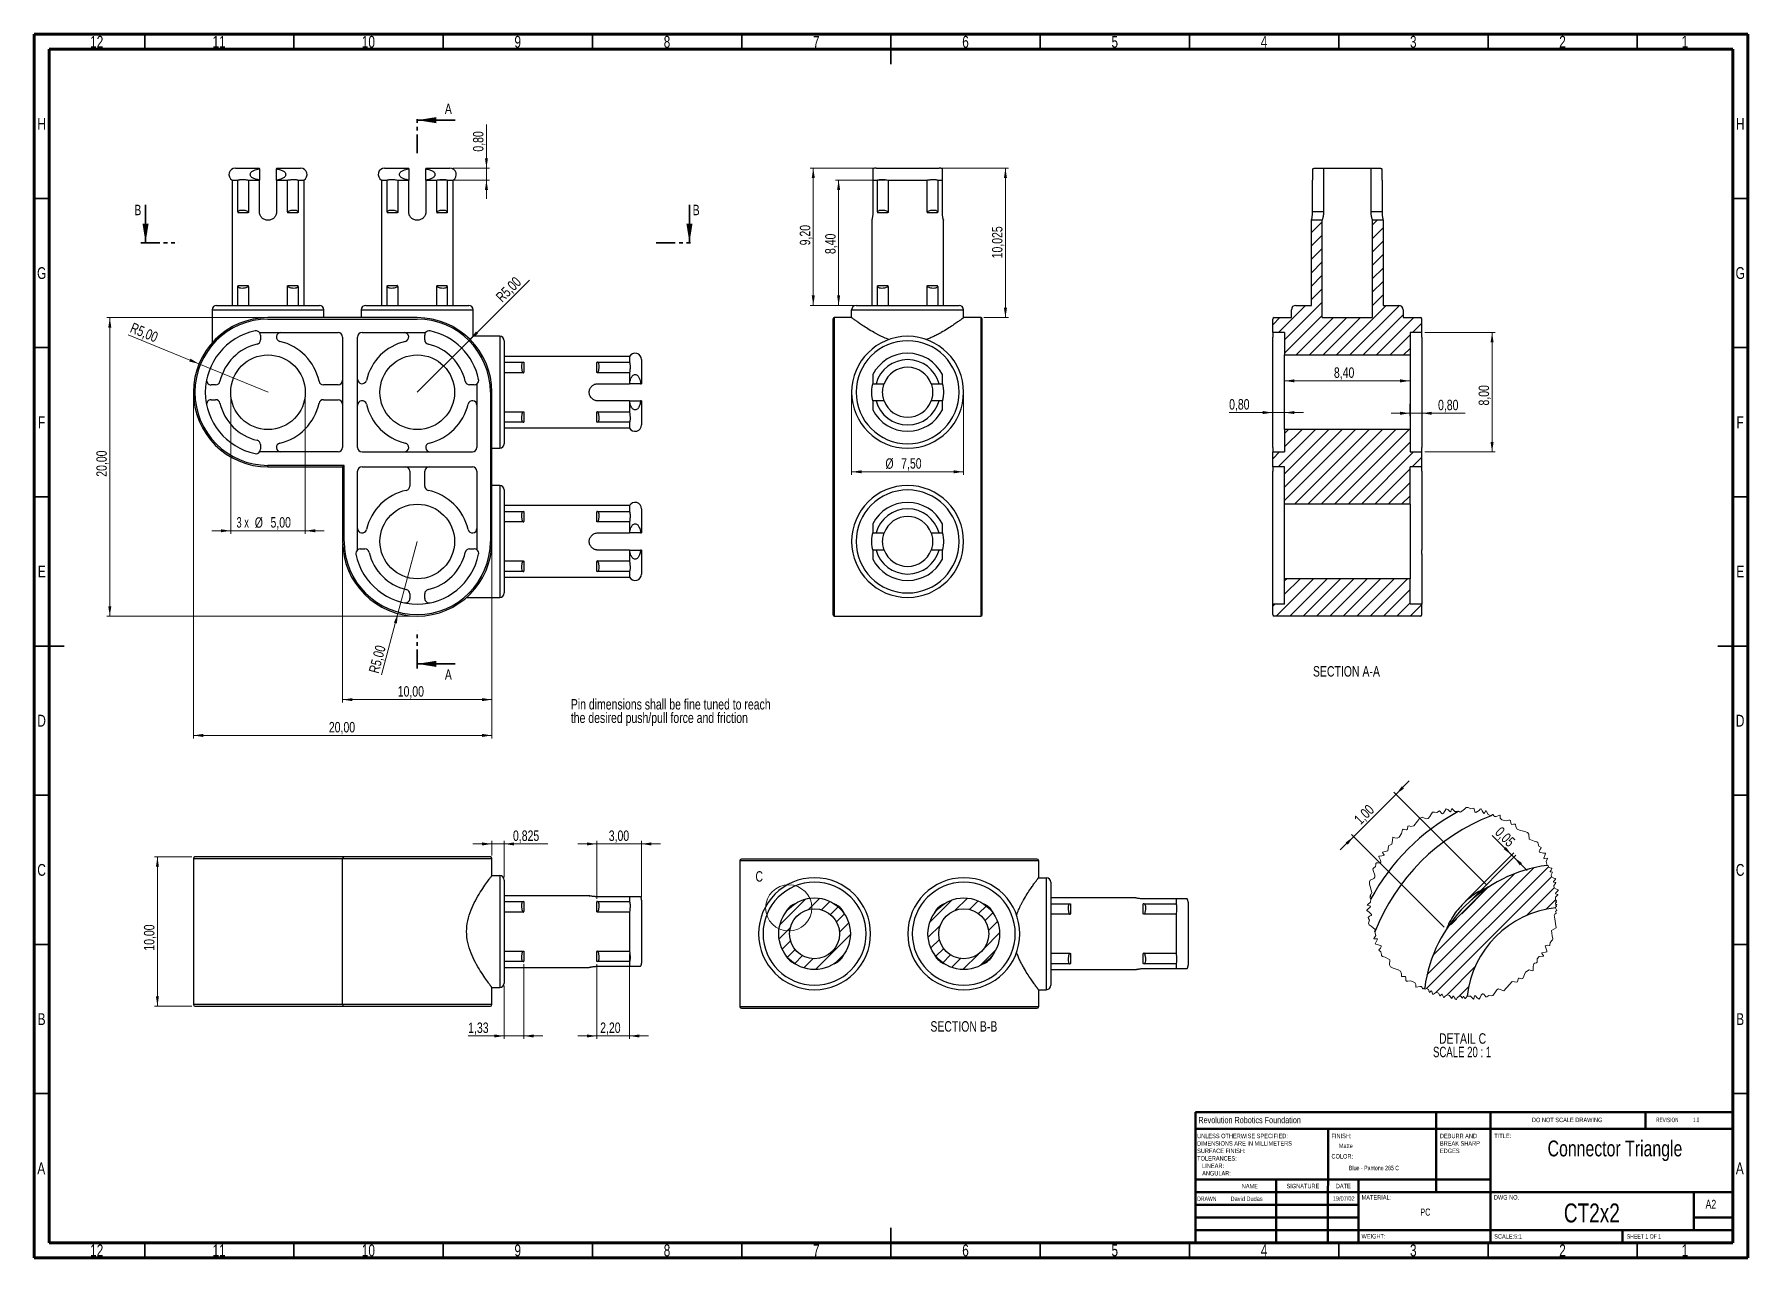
# Model space of a CAD drawing. Header units: millimetres. Extents: x 15 to 589, y 5 to 415.
import ezdxf

# ---------------------------------------------------------------- set-up
doc = ezdxf.new("R2010")
doc.units = ezdxf.units.MM
doc.linetypes.add('CENTERX2', pattern=[20.32, 12.7, -2.54, 2.54, -2.54])
doc.linetypes.add('PHANTOM', pattern=[12.7, 6.35, -1.27, 1.27, -1.27, 1.27, -1.27])
doc.styles.add('SLDTEXTSTYLE0', font='TXT', dxfattribs={"width": 0.75})
doc.styles.add('SLDTEXTSTYLE1', font='TXT', dxfattribs={"width": 0.686449})
doc.styles.add('SLDTEXTSTYLE2', font='TXT', dxfattribs={"width": 0.625})
doc.styles.add('SLDTEXTSTYLE3', font='TXT', dxfattribs={"width": 0.6875})
doc.styles.add('SLDTEXTSTYLE4', font='TXT', dxfattribs={"width": 0.7})
doc.styles.add('SLDTEXTSTYLE5', font='TXT', dxfattribs={"width": 0.666667})
doc.dimstyles.new('SLDDIMSTYLE0', dxfattribs={"dimtxt": 3.5, "dimasz": 3.302, "dimexe": 0, "dimexo": 0.0625, "dimgap": 0.875, "dimtad": 1, "dimlfac": 0.2, "dimrnd": 1e-09, "dimzin": 12, "dimdsep": 46, "dimtxsty": 'SLDTEXTSTYLE0', "dimsah": 1, "dimcen": 0.09, "dimadec": 0, "dimazin": 3, "dimtfac": 1, "dimtofl": 0, "dimtmove": 0, "dimatfit": 3, "dimfxl": 0, "dimfrac": 2, "dimtolj": 1, "dimtzin": 12, "dimarcsym": 0})
doc.dimstyles.new('SLDDIMSTYLE1', dxfattribs={"dimtxt": 3.5, "dimasz": 3.302, "dimexe": 0, "dimexo": 0.0625, "dimgap": 0.875, "dimtad": 1, "dimlfac": 0.2, "dimrnd": 1e-09, "dimzin": 12, "dimdsep": 46, "dimtxsty": 'SLDTEXTSTYLE0', "dimsah": 1, "dimcen": 0, "dimadec": 0, "dimazin": 3, "dimtfac": 1, "dimtofl": 0, "dimtmove": 0, "dimatfit": 3, "dimfxl": 0, "dimfrac": 2, "dimtolj": 1, "dimtzin": 12, "dimarcsym": 0})
doc.dimstyles.new('SLDDIMSTYLE2', dxfattribs={"dimtxt": 3.5, "dimasz": 3.302, "dimexe": 0, "dimexo": 0.0625, "dimgap": 0.875, "dimtad": 1, "dimlfac": 0.2, "dimrnd": 1e-09, "dimzin": 12, "dimdsep": 46, "dimtxsty": 'SLDTEXTSTYLE0', "dimsah": 1, "dimcen": 0.09, "dimadec": 0, "dimazin": 3, "dimtfac": 1, "dimtmove": 0, "dimatfit": 0, "dimfxl": 0, "dimfrac": 2, "dimtolj": 1, "dimtzin": 12, "dimarcsym": 0})
doc.dimstyles.new('SLDDIMSTYLE3', dxfattribs={"dimtxt": 3.5, "dimasz": 3.302, "dimexe": 0, "dimexo": 0.0625, "dimgap": 0.875, "dimtad": 1, "dimlfac": 0.2, "dimrnd": 1e-09, "dimdsep": 46, "dimtxsty": 'SLDTEXTSTYLE0', "dimsah": 1, "dimcen": 0.09, "dimadec": 0, "dimazin": 2, "dimtfac": 1, "dimtmove": 0, "dimatfit": 0, "dimfxl": 0, "dimfrac": 2, "dimtolj": 1, "dimtzin": 12, "dimarcsym": 0})
doc.dimstyles.new('SLDDIMSTYLE4', dxfattribs={"dimtxt": 3.5, "dimasz": 3.302, "dimexe": 0, "dimexo": 0.0625, "dimgap": 0.875, "dimtad": 1, "dimdec": 3, "dimlfac": 0.2, "dimrnd": 1e-09, "dimzin": 12, "dimdsep": 46, "dimtxsty": 'SLDTEXTSTYLE0', "dimsah": 1, "dimcen": 0.09, "dimadec": 0, "dimazin": 3, "dimtfac": 1, "dimtdec": 3, "dimtofl": 0, "dimtmove": 0, "dimatfit": 3, "dimfxl": 0, "dimfrac": 2, "dimtolj": 1, "dimtzin": 12, "dimarcsym": 0})
doc.dimstyles.new('SLDDIMSTYLE5', dxfattribs={"dimtxt": 3.5, "dimasz": 3.302, "dimexe": 0, "dimexo": 0.0625, "dimgap": 0.875, "dimtad": 1, "dimdec": 3, "dimlfac": 0.2, "dimrnd": 1e-09, "dimdsep": 46, "dimtxsty": 'SLDTEXTSTYLE0', "dimsah": 1, "dimcen": 0.09, "dimadec": 0, "dimazin": 2, "dimtfac": 1, "dimtdec": 3, "dimtmove": 0, "dimatfit": 0, "dimfxl": 0, "dimfrac": 2, "dimtolj": 1, "dimtzin": 12, "dimarcsym": 0})
doc.dimstyles.new('SLDDIMSTYLE6', dxfattribs={"dimtxt": 3.5, "dimasz": 3.302, "dimexe": 0, "dimexo": 0.0625, "dimgap": 0.875, "dimtad": 1, "dimlfac": 0.05, "dimrnd": 1e-09, "dimzin": 12, "dimdsep": 46, "dimtxsty": 'SLDTEXTSTYLE0', "dimsah": 1, "dimcen": 0.09, "dimadec": 0, "dimazin": 3, "dimtfac": 1, "dimtmove": 0, "dimatfit": 0, "dimfxl": 0, "dimfrac": 2, "dimtolj": 1, "dimtzin": 12, "dimarcsym": 0})
doc.dimstyles.new('SLDDIMSTYLE7', dxfattribs={"dimtxt": 3.5, "dimasz": 3.302, "dimexe": 0, "dimexo": 0.0625, "dimgap": 0.875, "dimtad": 1, "dimlfac": 0.05, "dimrnd": 1e-09, "dimdsep": 46, "dimtxsty": 'SLDTEXTSTYLE0', "dimsah": 1, "dimcen": 0.09, "dimadec": 0, "dimazin": 2, "dimtfac": 1, "dimtmove": 0, "dimatfit": 0, "dimfxl": 0, "dimfrac": 2, "dimtolj": 1, "dimtzin": 12, "dimarcsym": 0})

msp = doc.modelspace()

# ---------------------------------------------------------------- texts
at = {"color": 7, "linetype": 'Continuous', "lineweight": 0}
for s, insert, char_height, attachment_point, style in [('12', (35.9201, 414.4521), 3.96875, 2, 'SLDTEXTSTYLE0'), ('11', (76.9201, 414.4521), 3.96875, 2, 'SLDTEXTSTYLE0'), ('10', (126.9201, 414.4521), 3.96875, 2, 'SLDTEXTSTYLE0'), ('9', (176.96, 414.4521), 3.9687, 2, 'SLDTEXTSTYLE0'), ('8', (226.96, 414.4521), 3.9687, 2, 'SLDTEXTSTYLE0'), ('7', (276.96, 414.4521), 3.9687, 2, 'SLDTEXTSTYLE0'), ('6', (326.96, 414.4521), 3.9687, 2, 'SLDTEXTSTYLE0'), ('5', (376.96, 414.4521), 3.9687, 2, 'SLDTEXTSTYLE0'), ('4', (426.96, 414.4521), 3.9687, 2, 'SLDTEXTSTYLE0'), ('3', (476.96, 414.4521), 3.9687, 2, 'SLDTEXTSTYLE0'), ('2', (526.96, 414.4521), 3.9687, 2, 'SLDTEXTSTYLE0'), ('1', (567.96, 414.4521), 3.9687, 2, 'SLDTEXTSTYLE0'), ('H', (17.4904, 386.9521), 3.9687, 2, 'SLDTEXTSTYLE0'), ('H', (586.4904, 386.9521), 3.9687, 2, 'SLDTEXTSTYLE0'), ('G', (17.4867, 336.9521), 3.9687, 2, 'SLDTEXTSTYLE0'), ('G', (586.4867, 336.9521), 3.9687, 2, 'SLDTEXTSTYLE0'), ('F', (17.4577, 286.9521), 3.9687, 2, 'SLDTEXTSTYLE0'), ('F', (586.4577, 286.9521), 3.9687, 2, 'SLDTEXTSTYLE0'), ('E', (17.5078, 236.9521), 3.9687, 2, 'SLDTEXTSTYLE0'), ('E', (586.5078, 236.9521), 3.9687, 2, 'SLDTEXTSTYLE0'), ('SECTION A-A', (454.5705, 203.252), 3.5, 2, 'SLDTEXTSTYLE0'), ('D', (17.4527, 186.9521), 3.9687, 2, 'SLDTEXTSTYLE0'), ('D', (586.4527, 186.9521), 3.9687, 2, 'SLDTEXTSTYLE0'), ('C', (17.4587, 136.9521), 3.9687, 2, 'SLDTEXTSTYLE0'), ('C', (586.4587, 136.9521), 3.9687, 2, 'SLDTEXTSTYLE0'), ('B', (17.4706, 86.9521), 3.9687, 2, 'SLDTEXTSTYLE0'), ('B', (586.4706, 86.9521), 3.9687, 2, 'SLDTEXTSTYLE0'), ('SECTION B-B', (326.4079, 84.2726), 3.5, 2, 'SLDTEXTSTYLE0'), ('Revolution Robotics Foundation', (404.9633, 52.2115), 2.116667, 1, 'SLDTEXTSTYLE0'), ('DO NOT SCALE DRAWING', (516.7146, 51.9368), 1.5, 1, 'SLDTEXTSTYLE0'), ('REVISION           1.0', (558.3272, 51.9368), 1.5, 1, 'SLDTEXTSTYLE2'), ('FINISH:', (449.5643, 46.5659), 1.5, 1, 'SLDTEXTSTYLE0'), ('TITLE:', (504.0902, 46.5762), 1.5, 1, 'SLDTEXTSTYLE0'), ('Matte', (452.0046, 43.2376), 1.4986, 1, 'SLDTEXTSTYLE0'), ('Connector Triangle', (544.5279, 44.2658), 5.291667, 2, 'SLDTEXTSTYLE0'), ('A', (17.3397, 36.9521), 3.9687, 2, 'SLDTEXTSTYLE0'), ('COLOR:', (449.5643, 39.7421), 1.5, 1, 'SLDTEXTSTYLE0'), ('Blue - Pantone 285 C', (463.799, 35.8264), 1.4986, 2, 'SLDTEXTSTYLE4'), ('A', (586.3397, 36.9521), 3.9687, 2, 'SLDTEXTSTYLE0'), ('NAME', (419.5061, 29.7158), 1.5, 1, 'SLDTEXTSTYLE0'), ('SIGNATURE', (434.4944, 29.7756), 1.5, 1, 'SLDTEXTSTYLE0'), ('DATE', (451.0078, 29.7756), 1.5, 1, 'SLDTEXTSTYLE0'), ('DRAWN', (404.5535, 25.5047), 1.5, 1, 'SLDTEXTSTYLE1'), ('David Dudas', (421.1253, 25.5032), 1.4986, 2, 'SLDTEXTSTYLE0'), ('19/07/02', (453.6465, 25.6028), 1.4986, 2, 'SLDTEXTSTYLE0'), ('MATERIAL:', (459.6459, 25.9861), 1.5, 1, 'SLDTEXTSTYLE0'), ('DWG NO.', (503.953, 25.9861), 1.5, 1, 'SLDTEXTSTYLE0'), ('CT2x2', (536.7803, 23.1814), 6.35, 2, 'SLDTEXTSTYLE0'), ('A2', (574.8712, 24.4064), 2.91042, 1, 'SLDTEXTSTYLE0'), ('PC', (481.0056, 21.4856), 2.38125, 2, 'SLDTEXTSTYLE0'), ('WEIGHT:', (459.6178, 12.9493), 1.4986, 1, 'SLDTEXTSTYLE0'), ('SCALE:5:1', (504.074, 12.9001), 1.5, 1, 'SLDTEXTSTYLE0'), ('SHEET 1 OF 1', (548.4783, 12.9001), 1.5, 1, 'SLDTEXTSTYLE3'), ('12', (35.9201, 9.4521), 3.96875, 2, 'SLDTEXTSTYLE0'), ('11', (76.9201, 9.4521), 3.96875, 2, 'SLDTEXTSTYLE0'), ('10', (126.9201, 9.4521), 3.96875, 2, 'SLDTEXTSTYLE0'), ('9', (176.96, 9.4521), 3.9687, 2, 'SLDTEXTSTYLE0'), ('8', (226.96, 9.4521), 3.9687, 2, 'SLDTEXTSTYLE0'), ('7', (276.96, 9.4521), 3.9687, 2, 'SLDTEXTSTYLE0'), ('6', (326.96, 9.4521), 3.9687, 2, 'SLDTEXTSTYLE0'), ('5', (376.96, 9.4521), 3.9687, 2, 'SLDTEXTSTYLE0'), ('4', (426.96, 9.4521), 3.9687, 2, 'SLDTEXTSTYLE0'), ('3', (476.96, 9.4521), 3.9687, 2, 'SLDTEXTSTYLE0'), ('2', (526.96, 9.4521), 3.9687, 2, 'SLDTEXTSTYLE0'), ('1', (567.96, 9.4521), 3.9687, 2, 'SLDTEXTSTYLE0')]:
    msp.add_mtext(s, dxfattribs=dict(at, insert=insert, char_height=char_height, attachment_point=attachment_point, style=style))
at = {"color": 7, "linetype": 'Continuous', "char_height": 3.5, "attachment_point": 1, "style": 'SLDTEXTSTYLE0'}
for s, insert in [('A', (152.5469, 391.772)), ('B', (48.5279, 357.8573)), ('B', (235.5527, 357.8573)), ('A', (152.5469, 202.1622))]:
    msp.add_mtext(s, dxfattribs=dict(at, insert=insert))
at = {"color": 7, "linetype": 'Continuous', "lineweight": 18, "insert": (256.5844, 134.5386), "char_height": 3.5, "attachment_point": 1, "style": 'SLDTEXTSTYLE0'}
msp.add_mtext('C', dxfattribs=at)

# ---------------------------------------------------------------- blocks, each defined once
blk = doc.blocks.new('SW_NOTE_0')
at = {"color": 0, "linetype": 'Continuous', "lineweight": 0, "char_height": 3.5, "attachment_point": 1, "style": 'SLDTEXTSTYLE0'}
for s, insert in [('the desired push/pull force and friction', (0, -0.01)), ('Pin dimensions shall be fine tuned to reach', (0, 4.51))]:
    blk.add_mtext(s, dxfattribs=dict(at, insert=insert))
blk = doc.blocks.new('SW_NOTE_0_1')
at = {"color": 0, "linetype": 'Continuous', "lineweight": 0, "char_height": 1.5, "attachment_point": 1, "style": 'SLDTEXTSTYLE0'}
for s, insert in [('UNLESS OTHERWISE SPECIFIED:', (0, 1.93)), ('TOLERANCES:', (0, -5.57)), ('SURFACE FINISH:', (0, -3.07)), ('DIMENSIONS ARE IN MILLIMETERS', (0, -0.57)), ('ANGULAR:', (1.69, -10.57)), ('LINEAR:', (1.69, -8.07))]:
    blk.add_mtext(s, dxfattribs=dict(at, insert=insert))
blk = doc.blocks.new('SW_NOTE_0_2')
at = {"color": 0, "linetype": 'Continuous', "lineweight": 0, "char_height": 1.5, "attachment_point": 1, "style": 'SLDTEXTSTYLE0'}
for s, insert in [('DEBURR AND', (0, 1.93)), ('BREAK SHARP', (0, -0.57)), ('EDGES', (0, -3.07))]:
    blk.add_mtext(s, dxfattribs=dict(at, insert=insert))
blk = doc.blocks.new('_D')
at = {"color": 7, "linetype": 'Continuous', "lineweight": 0}
for p, q in [((68.3, 294.03), (68.3, 179.03)), ((168.3, 244.03), (168.3, 179.03)), ((68.3, 180.03), (168.3, 180.03))]:
    blk.add_line(p, q, dxfattribs=at)
at = {"color": 7, "linetype": 'Continuous', "lineweight": 18}
for points in [[(68.3, 180.03), (71.6, 179.52), (71.6, 180.54)], [(168.3, 180.03), (165, 180.54), (165, 179.52)]]:
    blk.add_solid(points, dxfattribs=at)
at = {"color": 7, "linetype": 'Continuous', "lineweight": 18, "insert": (113.69, 184.54), "char_height": 3.5, "attachment_point": 1, "style": 'SLDTEXTSTYLE0'}
blk.add_mtext('20,00', dxfattribs=at)
blk = doc.blocks.new('_D_1')
at = {"color": 7, "linetype": 'Continuous', "lineweight": 0}
for q in [(46.43, 314.32), (93.3, 295.03)]:
    blk.add_line((70.18, 304.55), q, dxfattribs=at)
at = {"color": 7, "linetype": 'Continuous', "lineweight": 18}
blk.add_solid([(70.18, 304.55), (67.32, 306.27), (66.93, 305.33)], dxfattribs=at)
at = {"color": 7, "linetype": 'Continuous', "lineweight": 18, "insert": (48.15, 318.49), "char_height": 3.5, "attachment_point": 1, "rotation": 337.63199, "style": 'SLDTEXTSTYLE0'}
blk.add_mtext('R5,00', dxfattribs=at)
blk = doc.blocks.new('_D_2')
at = {"color": 7, "linetype": 'Continuous', "lineweight": 0}
for q in [(180.9, 332.63), (143.3, 295.03)]:
    blk.add_line((160.98, 312.71), q, dxfattribs=at)
at = {"color": 7, "linetype": 'Continuous', "lineweight": 18}
blk.add_solid([(160.98, 312.71), (163.67, 314.69), (162.95, 315.4)], dxfattribs=at)
at = {"color": 7, "linetype": 'Continuous', "lineweight": 18, "insert": (169.31, 327.42), "char_height": 3.5, "attachment_point": 1, "rotation": 45, "style": 'SLDTEXTSTYLE0'}
blk.add_mtext('R5,00', dxfattribs=at)
blk = doc.blocks.new('_D_3')
at = {"color": 7, "linetype": 'Continuous', "lineweight": 0}
for q in [(143.3, 245.03), (131.32, 200.33)]:
    blk.add_line((136.83, 220.88), q, dxfattribs=at)
at = {"color": 7, "linetype": 'Continuous', "lineweight": 18}
blk.add_solid([(136.83, 220.88), (135.48, 217.83), (136.46, 217.56)], dxfattribs=at)
at = {"color": 7, "linetype": 'Continuous', "lineweight": 18, "insert": (126.97, 201.5), "char_height": 3.5, "attachment_point": 1, "rotation": 75, "style": 'SLDTEXTSTYLE0'}
blk.add_mtext('R5,00', dxfattribs=at)
blk = doc.blocks.new('_D_4')
at = {"color": 7, "linetype": 'Continuous', "lineweight": 0}
for p, q in [((118.3, 244.03), (118.3, 191.03)), ((168.3, 244.03), (168.3, 191.03)), ((118.3, 192.03), (168.3, 192.03))]:
    blk.add_line(p, q, dxfattribs=at)
at = {"color": 7, "linetype": 'Continuous', "lineweight": 18}
for points in [[(118.3, 192.03), (121.6, 191.52), (121.6, 192.54)], [(168.3, 192.03), (165, 192.54), (165, 191.52)]]:
    blk.add_solid(points, dxfattribs=at)
at = {"color": 7, "linetype": 'Continuous', "lineweight": 18, "insert": (136.76, 196.54), "char_height": 3.5, "attachment_point": 1, "style": 'SLDTEXTSTYLE0'}
blk.add_mtext('10,00', dxfattribs=at)
blk = doc.blocks.new('_D_5')
at = {"color": 7, "linetype": 'Continuous', "lineweight": 0}
for p, q in [((80.8, 294.03), (80.8, 247.62)), ((105.8, 294.03), (105.8, 247.62)), ((80.8, 248.62), (74.45, 248.62)), ((80.8, 248.62), (105.8, 248.62)), ((105.8, 248.62), (112.15, 248.62))]:
    blk.add_line(p, q, dxfattribs=at)
at = {"color": 7, "linetype": 'Continuous', "lineweight": 18}
for points in [[(80.8, 248.62), (77.5, 249.12), (77.5, 248.11)], [(105.8, 248.62), (109.1, 248.11), (109.1, 249.12)]]:
    blk.add_solid(points, dxfattribs=at)
at = {"color": 7, "linetype": 'Continuous', "lineweight": 18, "char_height": 3.5, "attachment_point": 1}
for s, insert, style in [('3 x', (82.74, 253.18), 'SLDTEXTSTYLE5'), ('%%c', (88.86, 253.13), 'SLDTEXTSTYLE0'), ('5,00', (94.14, 253.18), 'SLDTEXTSTYLE0')]:
    blk.add_mtext(s, dxfattribs=dict(at, insert=insert, style=style))
blk = doc.blocks.new('_D_6')
at = {"color": 7, "linetype": 'Continuous', "lineweight": 0}
for p, q in [((92.3, 320.03), (39.3, 320.03)), ((40.3, 320.03), (40.3, 220.03)), ((142.3, 220.03), (39.3, 220.03))]:
    blk.add_line(p, q, dxfattribs=at)
at = {"color": 7, "linetype": 'Continuous', "lineweight": 18}
for points in [[(40.3, 320.03), (39.79, 316.73), (40.81, 316.73)], [(40.3, 220.03), (40.81, 223.33), (39.79, 223.33)]]:
    blk.add_solid(points, dxfattribs=at)
at = {"color": 7, "linetype": 'Continuous', "lineweight": 18, "insert": (35.79, 266.72), "char_height": 3.5, "attachment_point": 1, "rotation": 90, "style": 'SLDTEXTSTYLE0'}
blk.add_mtext('20,00', dxfattribs=at)
blk = doc.blocks.new('_D_7')
at = {"color": 7, "linetype": 'Continuous', "lineweight": 0}
for p, q in [((166.48, 370.16), (166.48, 384.72)), ((155.23, 370.16), (167.48, 370.16)), ((166.48, 370.16), (166.48, 366.16)), ((147.17, 366.16), (167.48, 366.16)), ((166.48, 366.16), (166.48, 359.81))]:
    blk.add_line(p, q, dxfattribs=at)
at = {"color": 7, "linetype": 'Continuous', "lineweight": 18}
for points in [[(166.48, 370.16), (166.99, 373.46), (165.97, 373.46)], [(166.48, 366.16), (165.97, 362.86), (166.99, 362.86)]]:
    blk.add_solid(points, dxfattribs=at)
at = {"color": 7, "linetype": 'Continuous', "lineweight": 18, "insert": (161.97, 375.67), "char_height": 3.5, "attachment_point": 1, "rotation": 90, "style": 'SLDTEXTSTYLE0'}
blk.add_mtext('0,80', dxfattribs=at)
blk = doc.blocks.new('_D_8')
at = {"color": 7, "linetype": 'Continuous', "lineweight": 0}
for p, q in [((288.82, 294.03), (288.82, 267.37)), ((326.32, 294.03), (326.32, 267.37)), ((288.82, 268.37), (326.32, 268.37))]:
    blk.add_line(p, q, dxfattribs=at)
at = {"color": 7, "linetype": 'Continuous', "lineweight": 18}
for points in [[(288.82, 268.37), (292.12, 267.87), (292.12, 268.88)], [(326.32, 268.37), (323.02, 268.88), (323.02, 267.87)]]:
    blk.add_solid(points, dxfattribs=at)
at = {"color": 7, "linetype": 'Continuous', "lineweight": 18, "char_height": 3.5, "attachment_point": 1, "style": 'SLDTEXTSTYLE0'}
for s, insert in [('%%c', (300.13, 272.89)), ('7,50', (305.41, 272.94))]:
    blk.add_mtext(s, dxfattribs=dict(at, insert=insert))
blk = doc.blocks.new('_D_9')
at = {"color": 7, "linetype": 'Continuous', "lineweight": 0}
for p, q in [((300.04, 366.16), (283.45, 366.16)), ((284.45, 366.16), (284.45, 324.16)), ((296.5, 324.16), (283.45, 324.16))]:
    blk.add_line(p, q, dxfattribs=at)
at = {"color": 7, "linetype": 'Continuous', "lineweight": 18}
for points in [[(284.45, 366.16), (283.95, 362.86), (284.96, 362.86)], [(284.45, 324.16), (284.96, 327.46), (283.95, 327.46)]]:
    blk.add_solid(points, dxfattribs=at)
at = {"color": 7, "linetype": 'Continuous', "lineweight": 18, "insert": (279.94, 341.35), "char_height": 3.5, "attachment_point": 1, "rotation": 90, "style": 'SLDTEXTSTYLE0'}
blk.add_mtext('8,40', dxfattribs=at)
blk = doc.blocks.new('_D_10')
at = {"color": 7, "linetype": 'Continuous', "lineweight": 0}
for p, q in [((296.02, 370.16), (274.96, 370.16)), ((275.96, 324.16), (275.96, 370.16)), ((306.57, 324.16), (274.96, 324.16))]:
    blk.add_line(p, q, dxfattribs=at)
at = {"color": 7, "linetype": 'Continuous', "lineweight": 18}
for points in [[(275.96, 370.16), (275.45, 366.86), (276.47, 366.86)], [(275.96, 324.16), (276.47, 327.46), (275.45, 327.46)]]:
    blk.add_solid(points, dxfattribs=at)
at = {"color": 7, "linetype": 'Continuous', "lineweight": 18, "insert": (271.45, 344.26), "char_height": 3.5, "attachment_point": 1, "rotation": 90, "style": 'SLDTEXTSTYLE0'}
blk.add_mtext('9,20', dxfattribs=at)
blk = doc.blocks.new('_D_11')
at = {"color": 7, "linetype": 'Continuous', "lineweight": 0}
for p, q in [((319.12, 370.16), (341.34, 370.16)), ((340.34, 370.16), (340.34, 320.03)), ((333.07, 320.03), (341.34, 320.03))]:
    blk.add_line(p, q, dxfattribs=at)
at = {"color": 7, "linetype": 'Continuous', "lineweight": 18}
for points in [[(340.34, 370.16), (339.83, 366.86), (340.85, 366.86)], [(340.34, 320.03), (340.85, 323.33), (339.83, 323.33)]]:
    blk.add_solid(points, dxfattribs=at)
at = {"color": 7, "linetype": 'Continuous', "lineweight": 18, "insert": (335.83, 339.9), "char_height": 3.5, "attachment_point": 1, "rotation": 90, "style": 'SLDTEXTSTYLE0'}
blk.add_mtext('10,025', dxfattribs=at)
blk = doc.blocks.new('_D_12')
at = {"color": 7, "linetype": 'Continuous', "lineweight": 0}
for p, q in [((67.8, 139.32), (55.26, 139.32)), ((56.26, 139.32), (56.26, 89.32)), ((67.8, 89.32), (55.26, 89.32))]:
    blk.add_line(p, q, dxfattribs=at)
at = {"color": 7, "linetype": 'Continuous', "lineweight": 18}
for points in [[(56.26, 139.32), (55.75, 136.02), (56.76, 136.02)], [(56.26, 89.32), (56.76, 92.62), (55.75, 92.62)]]:
    blk.add_solid(points, dxfattribs=at)
at = {"color": 7, "linetype": 'Continuous', "lineweight": 18, "insert": (51.74, 107.9), "char_height": 3.5, "attachment_point": 1, "rotation": 90, "style": 'SLDTEXTSTYLE0'}
blk.add_mtext('10,00', dxfattribs=at)
blk = doc.blocks.new('_D_13')
at = {"color": 7, "linetype": 'Continuous', "lineweight": 0}
for p, q in [((168.3, 143.67), (161.95, 143.67)), ((168.3, 139.82), (168.3, 144.67)), ((168.3, 143.67), (172.42, 143.67)), ((172.42, 132.57), (172.42, 144.67)), ((172.42, 143.67), (187.01, 143.67))]:
    blk.add_line(p, q, dxfattribs=at)
at = {"color": 7, "linetype": 'Continuous', "lineweight": 18}
for points in [[(168.3, 143.67), (165, 144.18), (165, 143.16)], [(172.42, 143.67), (175.73, 143.16), (175.73, 144.18)]]:
    blk.add_solid(points, dxfattribs=at)
at = {"color": 7, "linetype": 'Continuous', "lineweight": 18, "insert": (175.37, 148.18), "char_height": 3.5, "attachment_point": 1, "style": 'SLDTEXTSTYLE0'}
blk.add_mtext('0,825', dxfattribs=at)
blk = doc.blocks.new('_D_14')
at = {"color": 7, "linetype": 'Continuous', "lineweight": 0}
for p, q in [((179.05, 103.35), (179.05, 78.32)), ((172.42, 96.07), (172.42, 78.32)), ((172.42, 79.32), (160.35, 79.32)), ((172.42, 79.32), (179.05, 79.32)), ((179.05, 79.32), (185.4, 79.32))]:
    blk.add_line(p, q, dxfattribs=at)
at = {"color": 7, "linetype": 'Continuous', "lineweight": 18}
for points in [[(172.42, 79.32), (169.12, 79.83), (169.12, 78.81)], [(179.05, 79.32), (182.35, 78.81), (182.35, 79.83)]]:
    blk.add_solid(points, dxfattribs=at)
at = {"color": 7, "linetype": 'Continuous', "lineweight": 18, "insert": (160.35, 83.83), "char_height": 3.5, "attachment_point": 1, "style": 'SLDTEXTSTYLE0'}
blk.add_mtext('1,33', dxfattribs=at)
blk = doc.blocks.new('_D_15')
at = {"color": 7, "linetype": 'Continuous', "lineweight": 0}
for p, q in [((203.42, 103.35), (203.42, 78.32)), ((214.42, 106.79), (214.42, 78.32)), ((203.42, 79.32), (197.07, 79.32)), ((203.42, 79.32), (214.42, 79.32)), ((214.42, 79.32), (220.77, 79.32))]:
    blk.add_line(p, q, dxfattribs=at)
at = {"color": 7, "linetype": 'Continuous', "lineweight": 18}
for points in [[(203.42, 79.32), (200.12, 79.83), (200.12, 78.81)], [(214.42, 79.32), (217.73, 78.81), (217.73, 79.83)]]:
    blk.add_solid(points, dxfattribs=at)
at = {"color": 7, "linetype": 'Continuous', "lineweight": 18, "insert": (204.58, 83.83), "char_height": 3.5, "attachment_point": 1, "style": 'SLDTEXTSTYLE0'}
blk.add_mtext('2,20', dxfattribs=at)
blk = doc.blocks.new('_D_16')
at = {"color": 7, "linetype": 'Continuous', "lineweight": 0}
for p, q in [((203.42, 143.67), (197.07, 143.67)), ((203.42, 125.29), (203.42, 144.67)), ((203.42, 143.67), (218.42, 143.67)), ((218.42, 125.87), (218.42, 144.67)), ((218.42, 143.67), (224.77, 143.67))]:
    blk.add_line(p, q, dxfattribs=at)
at = {"color": 7, "linetype": 'Continuous', "lineweight": 18}
for points in [[(203.42, 143.67), (200.12, 144.18), (200.12, 143.16)], [(218.42, 143.67), (221.73, 143.16), (221.73, 144.18)]]:
    blk.add_solid(points, dxfattribs=at)
at = {"color": 7, "linetype": 'Continuous', "lineweight": 18, "insert": (207.45, 148.18), "char_height": 3.5, "attachment_point": 1, "style": 'SLDTEXTSTYLE0'}
blk.add_mtext('3,00', dxfattribs=at)
blk = doc.blocks.new('_D_17')
at = {"color": 7, "linetype": 'Continuous', "lineweight": 0}
blk.add_line((433.86, 298.85), (475.86, 298.85), dxfattribs=at)
at = {"color": 7, "linetype": 'Continuous', "lineweight": 18}
for points in [[(433.86, 298.85), (437.17, 298.34), (437.17, 299.36)], [(475.86, 298.85), (472.56, 299.36), (472.56, 298.34)]]:
    blk.add_solid(points, dxfattribs=at)
at = {"color": 7, "linetype": 'Continuous', "lineweight": 18, "insert": (450.38, 303.36), "char_height": 3.5, "attachment_point": 1, "style": 'SLDTEXTSTYLE0'}
blk.add_mtext('8,40', dxfattribs=at)
blk = doc.blocks.new('_D_18')
at = {"color": 7, "linetype": 'Continuous', "lineweight": 0}
for p, q in [((475.86, 287.99), (469.51, 287.99)), ((475.86, 291.2), (475.86, 286.99)), ((475.86, 287.99), (479.86, 287.99)), ((479.86, 287.99), (494.31, 287.99))]:
    blk.add_line(p, q, dxfattribs=at)
at = {"color": 7, "linetype": 'Continuous', "lineweight": 18}
for points in [[(475.86, 287.99), (472.56, 288.5), (472.56, 287.49)], [(479.86, 287.99), (483.17, 287.49), (483.17, 288.5)]]:
    blk.add_solid(points, dxfattribs=at)
at = {"color": 7, "linetype": 'Continuous', "lineweight": 18, "insert": (485.26, 292.51), "char_height": 3.5, "attachment_point": 1, "style": 'SLDTEXTSTYLE0'}
blk.add_mtext('0,80', dxfattribs=at)
blk = doc.blocks.new('_D_19')
at = {"color": 7, "linetype": 'Continuous', "lineweight": 0}
for p, q in [((429.86, 288.22), (415.27, 288.22)), ((433.86, 288.22), (429.86, 288.22)), ((433.86, 288.22), (440.21, 288.22))]:
    blk.add_line(p, q, dxfattribs=at)
at = {"color": 7, "linetype": 'Continuous', "lineweight": 18}
for points in [[(429.86, 288.22), (426.56, 288.73), (426.56, 287.72)], [(433.86, 288.22), (437.17, 287.72), (437.17, 288.73)]]:
    blk.add_solid(points, dxfattribs=at)
at = {"color": 7, "linetype": 'Continuous', "lineweight": 18, "insert": (415.27, 292.74), "char_height": 3.5, "attachment_point": 1, "style": 'SLDTEXTSTYLE0'}
blk.add_mtext('0,80', dxfattribs=at)
blk = doc.blocks.new('_D_20')
at = {"color": 7, "linetype": 'Continuous', "lineweight": 0}
for p, q in [((480.86, 315.03), (504.36, 315.03)), ((503.36, 315.03), (503.36, 275.03)), ((480.86, 275.03), (504.36, 275.03))]:
    blk.add_line(p, q, dxfattribs=at)
at = {"color": 7, "linetype": 'Continuous', "lineweight": 18}
for points in [[(503.36, 315.03), (502.85, 311.73), (503.87, 311.73)], [(503.36, 275.03), (503.87, 278.33), (502.85, 278.33)]]:
    blk.add_solid(points, dxfattribs=at)
at = {"color": 7, "linetype": 'Continuous', "lineweight": 18, "insert": (498.85, 290.58), "char_height": 3.5, "attachment_point": 1, "rotation": 90, "style": 'SLDTEXTSTYLE0'}
blk.add_mtext('8,00', dxfattribs=at)
blk = doc.blocks.new('SW_HATCH_0')
at = {"color": 0, "linetype": 'Continuous', "lineweight": 18}
for p, q in [((-7.03, -20.5), (33.68, 20.21)), ((-6.87, -15.85), (29.03, 20.05)), ((-4.87, -9.36), (22.54, 18.05)), ((-3.74, -21.7), (34.88, 16.92)), ((0, 0), (13.18, 13.18)), ((26.42, 3.97), (35.74, 13.29)), ((33.02, 6.08), (36.18, 9.24)), ((-0.11, -22.57), (9.21, -13.24)), ((3.94, -23), (7.09, -19.85))]:
    blk.add_line(p, q, dxfattribs=at)
blk = doc.blocks.new('_D_21')
at = {"color": 7, "linetype": 'Continuous', "lineweight": 0}
for p, q in [((501.47, 129.95), (470.43, 160.99)), ((471.14, 160.28), (475.63, 164.77)), ((471.14, 160.28), (457, 146.14)), ((457, 146.14), (452.51, 141.65)), ((487.33, 115.81), (456.29, 146.84))]:
    blk.add_line(p, q, dxfattribs=at)
at = {"color": 7, "linetype": 'Continuous', "lineweight": 18}
for points in [[(471.14, 160.28), (473.83, 162.25), (473.12, 162.97)], [(457, 146.14), (454.3, 144.16), (455.02, 143.44)]]:
    blk.add_solid(points, dxfattribs=at)
at = {"color": 7, "linetype": 'Continuous', "lineweight": 18, "insert": (456.84, 152.36), "char_height": 3.5, "attachment_point": 1, "rotation": 45, "style": 'SLDTEXTSTYLE0'}
blk.add_mtext('1,00', dxfattribs=at)
blk = doc.blocks.new('_D_22')
at = {"color": 7, "linetype": 'Continuous', "lineweight": 0}
for p, q in [((509.96, 139.93), (503.37, 146.52)), ((494.36, 124.33), (510.67, 140.64)), ((495.07, 123.62), (511.37, 139.93)), ((509.96, 139.93), (510.67, 139.22)), ((510.67, 139.22), (515.16, 134.73))]:
    blk.add_line(p, q, dxfattribs=at)
at = {"color": 7, "linetype": 'Continuous', "lineweight": 18}
for points in [[(509.96, 139.93), (507.98, 142.63), (507.27, 141.91)], [(510.67, 139.22), (512.64, 136.53), (513.36, 137.25)]]:
    blk.add_solid(points, dxfattribs=at)
at = {"color": 7, "linetype": 'Continuous', "lineweight": 18, "insert": (506.56, 149.71), "char_height": 3.5, "attachment_point": 1, "rotation": 315, "style": 'SLDTEXTSTYLE0'}
blk.add_mtext('0,05', dxfattribs=at)
blk = doc.blocks.new('SW_NOTE_0_3')
at = {"color": 0, "linetype": 'Continuous', "lineweight": 0, "char_height": 3.5, "attachment_point": 2}
for s, insert, style in [('SCALE 20 : 1', (9.51, -0.01), 'SLDTEXTSTYLE3'), ('DETAIL C', (9.68, 4.51), 'SLDTEXTSTYLE0')]:
    blk.add_mtext(s, dxfattribs=dict(at, insert=insert, style=style))

# ---------------------------------------------------------------- dimensions: what is measured, and where the dimension line sits
at = {"color": 7, "linetype": 'Continuous', "lineweight": 18}
for base, p1, p2, angle, dimstyle, picture, middle in [((166.4827, 366.1573), (154.231, 370.1573), (146.1734, 366.1573), 90, 'SLDDIMSTYLE3', '_D_7', (166.4827, 380.1954)), ((275.9621, 370.1573), (307.5685, 324.1573), (297.0207, 370.1573), 90, 'SLDDIMSTYLE0', '_D_10', (275.9621, 348.7868)), ((340.3392, 320.0323), (318.1162, 370.1573), (332.0685, 320.0323), 90, 'SLDDIMSTYLE4', '_D_11', (340.3392, 347.0131)), ((284.454, 324.1573), (301.0371, 366.1573), (297.5016, 324.1573), 90, 'SLDDIMSTYLE0', '_D_9', (284.454, 345.8752)), ((40.2984, 220.0323), (93.2984, 320.0323), (143.2984, 220.0323), 90, 'SLDDIMSTYLE0', '_D_6', (40.2984, 272.5377)), ((503.3616, 275.0323), (479.8634, 315.0323), (479.8634, 275.0323), 90, 'SLDDIMSTYLE0', '_D_20', (503.3616, 295.1101)), ((456.9984, 146.1365), (502.1762, 129.2429), (488.0341, 115.1007), 45, 'SLDDIMSTYLE6', '_D_21', (463.2335, 152.3716)), ((510.6676, 139.2238), (493.6529, 123.624), (494.3604, 122.9166), 315, 'SLDDIMSTYLE7', '_D_22', (506.574, 143.3174)), ((56.2566, 89.3177), (68.7984, 139.3177), (68.7984, 89.3177), 90, 'SLDDIMSTYLE0', '_D_12', (56.2566, 113.7225))]:
    dim = msp.add_linear_dim(base=base, p1=p1, p2=p2, angle=angle, dimstyle=dimstyle, dxfattribs=at)
    dim.commit()
    dim.dimension.update_dxf_attribs({"geometry": picture, "text_midpoint": middle, "dimtype": 160})
for center, mpoint, picture, middle in [((143.2984, 295.0323), (160.9761, 312.71), '_D_2', (176.7563, 328.4902)), ((93.2984, 295.0323), (70.1794, 304.5462), '_D_1', (51.8479, 312.0899)), ((143.2984, 245.0323), (136.8279, 220.8842), '_D_3', (132.8345, 205.9807))]:
    dim = msp.add_radius_dim(center=center, mpoint=mpoint, dimstyle='SLDDIMSTYLE1', dxfattribs=at)
    dim.commit()
    dim.dimension.update_dxf_attribs({"geometry": picture, "text_midpoint": middle, "dimtype": 164})
for base, p1, p2, dimstyle, picture, middle in [((475.8634, 298.8507), (433.8634, 315.0323), (475.8634, 315.0323), 'SLDDIMSTYLE0', '_D_17', (454.9044, 298.8507)), ((168.2984, 180.0323), (68.2984, 295.0323), (168.2984, 245.0323), 'SLDDIMSTYLE0', '_D', (119.509, 180.0323)), ((429.8634, 288.2245), (433.8634, 275.0323), (429.8634, 275.0323), 'SLDDIMSTYLE3', '_D_19', (419.7915, 288.2245)), ((479.8634, 287.9935), (475.8634, 292.2022), (479.8634, 275.0323), 'SLDDIMSTYLE3', '_D_18', (489.7862, 287.9935)), ((168.2984, 192.0323), (118.2984, 245.0323), (168.2984, 245.0323), 'SLDDIMSTYLE0', '_D_4', (142.5822, 192.0323)), ((172.4234, 143.6689), (168.2984, 138.8177), (172.4234, 131.5677), 'SLDDIMSTYLE5', '_D_13', (181.1908, 143.6689)), ((218.4234, 143.6689), (203.4234, 124.289), (218.4234, 124.8655), 'SLDDIMSTYLE2', '_D_16', (211.9801, 143.6689)), ((179.0483907729, 79.3177092511), (172.4233907729, 97.0677092511), (179.0483907729, 104.3464429227), 'SLDDIMSTYLE2', '_D_14', (164.8745455854, 79.3177092511)), ((214.4234, 79.3177), (203.4234, 104.3464), (214.4234, 107.7864), 'SLDDIMSTYLE2', '_D_15', (209.1009, 79.3177))]:
    dim = msp.add_linear_dim(base=base, p1=p1, p2=p2, dimstyle=dimstyle, dxfattribs=at)
    dim.commit()
    dim.dimension.update_dxf_attribs({"geometry": picture, "text_midpoint": middle, "dimtype": 160})
for base, p1, p2, text, dimstyle, picture, middle in [((105.7984, 248.6155), (80.7984, 295.0323), (105.7984, 295.0323), '3 x%%c<>', 'SLDDIMSTYLE2', '_D_5', (92.9634, 248.6155)), ((326.3185, 268.375), (288.8185, 295.0323), (326.3185, 295.0323), '%%c<>', 'SLDDIMSTYLE0', '_D_8', (307.2938, 268.375))]:
    dim = msp.add_linear_dim(base=base, p1=p1, p2=p2, text=text, dimstyle=dimstyle, dxfattribs=at)
    dim.commit()
    dim.dimension.update_dxf_attribs({"geometry": picture, "text_midpoint": middle, "dimtype": 160})

# ---------------------------------------------------------------- hatches: boundary and pattern name
at = {"linetype": 'Continuous', "lineweight": 18}
h = msp.add_hatch(dxfattribs=at)
h.set_pattern_fill('ANSI31', style=0)
edge = h.paths.add_edge_path(flags=0)
edge.add_arc((479.3634, 319.5323), 0.5, 0, 90)
edge.add_line((479.3634, 320.0323), (473.6134, 320.0323))
edge.add_line((473.6134, 320.0323), (473.6134, 322.6573))
edge.add_arc((472.1134, 322.6573), 1.5, 0, 90)
edge.add_line((472.1134, 324.1573), (466.8634, 324.1573))
edge.add_line((466.8634, 324.1573), (466.8634, 352.6573))
edge.add_line((466.8634, 352.6573), (463.2384, 352.6573))
edge.add_line((463.2384, 352.6573), (463.2384, 320.0323))
edge.add_line((463.2384, 320.0323), (446.4884, 320.0323))
edge.add_line((446.4884, 320.0323), (446.4884, 352.6573))
edge.add_line((446.4884, 352.6573), (442.8634, 352.6573))
edge.add_line((442.8634, 352.6573), (442.8634, 324.1573))
edge.add_line((442.8634, 324.1573), (437.6134, 324.1573))
edge.add_arc((437.6134, 322.6573), 1.5, 90, 180)
edge.add_line((436.1134, 322.6573), (436.1134, 320.0323))
edge.add_line((436.1134, 320.0323), (430.3634, 320.0323))
edge.add_arc((430.3634, 319.5323), 0.5, 90, 180)
edge.add_line((429.8634, 319.5323), (429.8634, 315.0323))
edge.add_line((429.8634, 315.0323), (433.8634, 315.0323))
edge.add_line((433.8634, 315.0323), (433.8634, 307.5323))
edge.add_line((433.8634, 307.5323), (475.8634, 307.5323))
edge.add_line((475.8634, 307.5323), (475.8634, 315.0323))
edge.add_line((475.8634, 315.0323), (479.8634, 315.0323))
edge.add_line((479.8634, 315.0323), (479.8634, 319.5323))
h = msp.add_hatch(dxfattribs=at)
h.set_pattern_fill('ANSI31', style=0)
h.paths.add_polyline_path([(433.8634, 270.0323), (433.8634, 257.5323), (475.8634, 257.5323), (475.8634, 270.0323), (479.8634, 270.0323), (479.8634, 275.0323), (475.8634, 275.0323), (475.8634, 282.5323), (433.8634, 282.5323), (433.8634, 275.0323), (429.8634, 275.0323), (429.8634, 270.0323)], flags=0)
h = msp.add_hatch(dxfattribs=at)
h.set_pattern_fill('ANSI31', style=0)
edge = h.paths.add_edge_path(flags=0)
edge.add_arc((479.3634, 220.5323), 0.5, 270, 360)
edge.add_line((479.8634, 220.5323), (479.8634, 224.0323))
edge.add_line((479.8634, 224.0323), (475.8634, 224.0323))
edge.add_line((475.8634, 224.0323), (475.8634, 232.5323))
edge.add_line((475.8634, 232.5323), (433.8634, 232.5323))
edge.add_line((433.8634, 232.5323), (433.8634, 224.0323))
edge.add_line((433.8634, 224.0323), (429.8634, 224.0323))
edge.add_line((429.8634, 224.0323), (429.8634, 220.5323))
edge.add_arc((430.3634, 220.5323), 0.5, 180, 270)
edge.add_line((430.3634, 220.0323), (479.3634, 220.0323))
h = msp.add_hatch(dxfattribs=at)
h.set_pattern_fill('ANSI31', style=0)
edge = h.paths.add_edge_path(flags=0)
edge.add_arc((276.3932, 113.5792), 12, 0, 360)
edge = h.paths.add_edge_path(flags=0)
edge.add_arc((276.3932, 113.5792), 8.375, 0, 360)
h = msp.add_hatch(dxfattribs=at)
h.set_pattern_fill('ANSI31', style=0)
edge = h.paths.add_edge_path(flags=0)
edge.add_arc((326.3932, 113.5792), 12, 0, 360)
edge = h.paths.add_edge_path(flags=0)
edge.add_arc((326.3932, 113.5792), 8.375, 0, 360)

# ---------------------------------------------------------------- linework, layer by layer
at = {"color": 7, "linetype": 'Continuous', "lineweight": 70}
for p, q in [((15, 5), (15, 415)), ((15, 415), (589, 415)), ((589, 415), (589, 5)), ((20, 10), (20, 410)), ((20, 410), (584, 410)), ((584, 410), (584, 10)), ((584, 10), (20, 10)), ((589, 5), (15, 5))]:
    msp.add_line(p, q, dxfattribs=at)
at = {"color": 7, "linetype": 'Continuous', "lineweight": 35}
for p, q in [((52, 410), (52, 415)), ((102, 410), (102, 415)), ((152, 410), (152, 415)), ((202, 410), (202, 415)), ((252, 410), (252, 415)), ((302, 415), (302, 405)), ((302, 410), (302, 415)), ((352, 410), (352, 415)), ((402, 410), (402, 415)), ((452, 410), (452, 415)), ((502, 410), (502, 415)), ((552, 410), (552, 415)), ((155.9984, 386.2149), (143.2984, 386.2149)), ((20, 360), (15, 360)), ((52.2788, 357.8573), (52.2788, 345.1573)), ((234.481, 357.8573), (234.481, 345.1573)), ((584, 360), (589, 360)), ((20, 310), (15, 310)), ((584, 310), (589, 310)), ((20, 260), (15, 260)), ((584, 260), (589, 260)), ((15, 210), (25, 210)), ((20, 210), (15, 210)), ((589, 210), (579, 210)), ((584, 210), (589, 210)), ((155.9984, 204.0127), (143.2984, 204.0127)), ((20, 160), (15, 160)), ((584, 160), (589, 160)), ((20, 110), (15, 110)), ((584, 110), (589, 110)), ((20, 60), (15, 60)), ((584, 60), (589, 60)), ((302, 5), (302, 15)), ((52, 10), (52, 5)), ((102, 10), (102, 5)), ((152, 10), (152, 5)), ((202, 10), (202, 5)), ((252, 10), (252, 5)), ((302, 10), (302, 5)), ((352, 10), (352, 5)), ((402, 10), (402, 5)), ((452, 10), (452, 5)), ((502, 10), (502, 5)), ((552, 10), (552, 5))]:
    msp.add_line(p, q, dxfattribs=at)
at = {"color": 7, "linetype": 'PHANTOM', "lineweight": 35}
for p, q in [((143.2984, 375.1024), (143.2984, 387.8024)), ((50.6913, 345.1573), (63.3977, 345.1573)), ((223.3685, 345.1573), (236.0685, 345.1573)), ((143.2984, 202.4252), (143.2984, 215.1316))]:
    msp.add_line(p, q, dxfattribs=at)
at = {"color": 7, "linetype": 'Continuous', "lineweight": 25}
for p, q in [((82.3658, 370.1573), (90.4234, 370.1573)), ((90.4234, 369.8725), (90.4234, 366.1573)), ((96.1734, 370.1573), (104.231, 370.1573)), ((96.1734, 366.1573), (96.1734, 369.8725)), ((132.3658, 370.1573), (140.4234, 370.1573)), ((140.4234, 369.8725), (140.4234, 366.1573)), ((146.1734, 370.1573), (154.231, 370.1573)), ((146.1734, 366.1573), (146.1734, 369.8725)), ((297.0207, 370.1573), (318.1162, 370.1573)), ((443.2129, 369.8725), (443.2129, 366.1573)), ((444.3156, 370.1573), (446.9973, 370.1573)), ((446.9973, 355.5323), (446.9973, 370.1573)), ((446.9973, 370.1573), (462.7295, 370.1573)), ((462.7295, 370.1573), (462.7295, 355.5323)), ((462.7295, 370.1573), (465.4112, 370.1573)), ((466.5139, 366.1573), (466.5139, 369.8725)), ((81.2984, 366.1573), (81.2984, 324.1573)), ((81.2984, 366.1573), (83.2315, 366.1573)), ((83.2315, 355.4678), (83.2315, 366.1573)), ((86.7671, 366.1573), (90.4234, 366.1573)), ((86.7671, 366.1573), (86.7671, 355.4678)), ((90.4234, 355.5323), (90.4234, 366.1573)), ((96.1734, 366.1573), (99.8297, 366.1573)), ((96.1734, 366.1573), (96.1734, 355.5323)), ((99.8297, 355.4678), (99.8297, 366.1573)), ((103.3653, 366.1573), (105.2984, 366.1573)), ((103.3653, 366.1573), (103.3653, 355.4678)), ((105.2984, 366.1573), (105.2984, 324.1573)), ((131.2984, 366.1573), (133.2315, 366.1573)), ((131.2984, 366.1573), (131.2984, 324.1573)), ((133.2315, 355.4678), (133.2315, 366.1573)), ((136.7671, 366.1573), (140.4234, 366.1573)), ((136.7671, 366.1573), (136.7671, 355.4678)), ((140.4234, 355.5323), (140.4234, 366.1573)), ((146.1734, 366.1573), (149.8297, 366.1573)), ((146.1734, 366.1573), (146.1734, 355.5323)), ((149.8297, 355.4678), (149.8297, 366.1573)), ((153.3653, 366.1573), (155.2984, 366.1573)), ((153.3653, 366.1573), (153.3653, 355.4678)), ((155.2984, 324.1573), (155.2984, 366.1573)), ((295.9179, 366.1573), (297.5016, 366.1573)), ((295.9179, 366.1573), (295.9179, 355.5323)), ((297.5016, 355.4678), (297.5016, 366.1573)), ((301.0371, 366.1573), (314.0998, 366.1573)), ((301.0371, 366.1573), (301.0371, 355.4678)), ((314.0998, 355.4678), (314.0998, 366.1573)), ((317.6353, 366.1573), (319.219, 366.1573)), ((317.6353, 366.1573), (317.6353, 355.4678)), ((319.219, 355.5323), (319.219, 366.1573)), ((443.2129, 355.5323), (443.2129, 366.1573)), ((466.5139, 366.1573), (466.5139, 355.5323)), ((295.5685, 352.6573), (295.5685, 324.1573)), ((319.5685, 324.1573), (319.5685, 352.6573)), ((442.8634, 324.1573), (442.8634, 352.6573)), ((446.4884, 352.6573), (442.8634, 352.6573)), ((446.9973, 355.5323), (443.2129, 355.5323)), ((446.4884, 320.0323), (446.4884, 352.6573)), ((466.5139, 355.5323), (462.7295, 355.5323)), ((463.2384, 352.6573), (463.2384, 320.0323)), ((466.8634, 352.6573), (463.2384, 352.6573)), ((466.8634, 352.6573), (466.8634, 324.1573)), ((83.2315, 324.1573), (83.2315, 330.4718)), ((86.7671, 330.4718), (86.7671, 324.1573)), ((99.8297, 324.1573), (99.8297, 330.4718)), ((103.3653, 330.4718), (103.3653, 324.1573)), ((133.2315, 324.1573), (133.2315, 330.4718)), ((136.7671, 330.4718), (136.7671, 324.1573)), ((149.8297, 324.1573), (149.8297, 330.4718)), ((153.3653, 330.4718), (153.3653, 324.1573)), ((297.5016, 324.1573), (297.5016, 330.4718)), ((301.0371, 330.4718), (301.0371, 324.1573)), ((314.0998, 324.1573), (314.0998, 330.4718)), ((317.6353, 330.4718), (317.6353, 324.1573)), ((74.5484, 322.6573), (74.5484, 311.5683)), ((74.5484, 322.6573), (93.2984, 322.6573)), ((76.0484, 324.1573), (93.2984, 324.1573)), ((93.2984, 324.1573), (110.5484, 324.1573)), ((112.0484, 320.0323), (112.0484, 322.6573)), ((124.5484, 322.6573), (124.5484, 320.0323)), ((126.0484, 324.1573), (160.5484, 324.1573)), ((143.2984, 322.6573), (162.0484, 322.6573)), ((162.0484, 313.7823), (162.0484, 322.6573)), ((288.8185, 322.6573), (307.5685, 322.6573)), ((288.8185, 320.0323), (288.8185, 322.6573)), ((290.3185, 324.1573), (307.5685, 324.1573)), ((307.5685, 324.1573), (324.8185, 324.1573)), ((307.5685, 322.6573), (326.3185, 322.6573)), ((326.3185, 320.0323), (326.3185, 322.6573)), ((326.3185, 320.0323), (326.3185, 322.6573)), ((436.1134, 320.0323), (436.1134, 322.6573)), ((437.6134, 324.1573), (442.8634, 324.1573)), ((466.8634, 324.1573), (472.1134, 324.1573)), ((473.6134, 322.6573), (473.6134, 320.0323)), ((143.2984, 320.0323), (93.2984, 320.0323)), ((93.2984, 319.5323), (143.2984, 319.5323)), ((282.5685, 319.5323), (282.5685, 295.0323)), ((288.8185, 320.0323), (283.0685, 320.0323)), ((283.0685, 295.0323), (283.0685, 320.0323)), ((332.0685, 320.0323), (326.3185, 320.0323)), ((332.0685, 320.0323), (332.0685, 295.0323)), ((332.5685, 295.0323), (332.5685, 319.5323)), ((429.8634, 315.0323), (429.8634, 319.5323)), ((430.3634, 320.0323), (436.1134, 320.0323)), ((446.4884, 320.0323), (463.2384, 320.0323)), ((473.6134, 320.0323), (479.3634, 320.0323)), ((479.8634, 315.0323), (479.8634, 319.5323)), ((90.4873, 315.0323), (116.7984, 315.0323)), ((90.7984, 314.1176), (90.7984, 312.5822)), ((118.2984, 313.5323), (118.2984, 276.5323)), ((123.2984, 276.5323), (123.2984, 313.5323)), ((124.7984, 315.0323), (146.1095, 315.0323)), ((145.7984, 312.5822), (145.7984, 314.1176)), ((170.9234, 313.7823), (162.0484, 313.7823)), ((170.9234, 313.7823), (170.9234, 295.0323)), ((172.4234, 312.2823), (172.4234, 295.0323)), ((433.8634, 315.0323), (429.8634, 315.0323)), ((429.8634, 315.0323), (429.8634, 313.5323)), ((429.8634, 276.5323), (429.8634, 313.5323)), ((433.8634, 315.0323), (433.8634, 307.5323)), ((479.8634, 315.0323), (475.8634, 315.0323)), ((475.8634, 315.0323), (475.8634, 307.5323)), ((479.8634, 313.5323), (479.8634, 315.0323)), ((479.8634, 313.5323), (479.8634, 276.5323)), ((214.4234, 307.0323), (172.4234, 307.0323)), ((172.4234, 305.0992), (178.7379, 305.0992)), ((203.7339, 305.0992), (214.4234, 305.0992)), ((214.4234, 307.0323), (214.4234, 305.0992)), ((218.4234, 305.9649), (218.4234, 297.9073)), ((433.8634, 307.5323), (475.8634, 307.5323)), ((433.8634, 295.0323), (433.8634, 307.5323)), ((475.8634, 307.5323), (475.8634, 295.0323)), ((178.7379, 301.5636), (172.4234, 301.5636)), ((214.4234, 301.5636), (203.7339, 301.5636)), ((214.4234, 301.5636), (214.4234, 297.9073)), ((75.7485, 297.5323), (74.2131, 297.5323)), ((116.7984, 297.5323), (111.8726, 297.5323)), ((162.3837, 297.5323), (160.8483, 297.5323)), ((163.2984, 297.8434), (163.2984, 276.5323)), ((167.7984, 295.0323), (167.7984, 245.0323)), ((168.2984, 245.0323), (168.2984, 295.0323)), ((172.4234, 295.0323), (172.4234, 277.7823)), ((203.7984, 297.9073), (214.4234, 297.9073)), ((218.1385, 297.9073), (214.4234, 297.9073)), ((282.5685, 295.0323), (282.5685, 245.0323)), ((283.0685, 245.0323), (283.0685, 295.0323)), ((297.0207, 297.9073), (299.7024, 297.9073)), ((315.4345, 297.9073), (318.1162, 297.9073)), ((332.0685, 295.0323), (332.0685, 245.0323)), ((332.5685, 245.0323), (332.5685, 295.0323)), ((433.8634, 282.5323), (433.8634, 295.0323)), ((475.8634, 295.0323), (475.8634, 282.5323)), ((74.2131, 292.5323), (75.7485, 292.5323)), ((111.8726, 292.5323), (116.7984, 292.5323)), ((172.4234, 288.501), (178.7379, 288.501)), ((203.7339, 288.501), (214.4234, 288.501)), ((214.4234, 292.1573), (203.7984, 292.1573)), ((214.4234, 292.1573), (218.1385, 292.1573)), ((214.4234, 292.1573), (214.4234, 288.501)), ((218.4234, 292.1573), (218.4234, 284.0997)), ((299.7024, 292.1573), (297.0207, 292.1573)), ((318.1162, 292.1573), (315.4345, 292.1573)), ((178.7379, 284.9654), (172.4234, 284.9654)), ((214.4234, 283.0323), (172.4234, 283.0323)), ((214.4234, 284.9654), (203.7339, 284.9654)), ((214.4234, 284.9654), (214.4234, 283.0323)), ((433.8634, 282.5323), (433.8634, 275.0323)), ((475.8634, 282.5323), (433.8634, 282.5323)), ((475.8634, 282.5323), (475.8634, 275.0323)), ((90.7984, 277.4824), (90.7984, 275.947)), ((168.2984, 276.2823), (170.9234, 276.2823)), ((429.8634, 276.5323), (429.8634, 275.0323)), ((479.8634, 275.0323), (479.8634, 276.5323)), ((116.7984, 275.0323), (90.4873, 275.0323)), ((93.2984, 270.0323), (93.2984, 270.5323)), ((118.7984, 270.5323), (93.2984, 270.5323)), ((93.2984, 270.0323), (118.2984, 270.0323)), ((118.2984, 270.0323), (118.2984, 245.0323)), ((118.7984, 245.0323), (118.7984, 270.5323)), ((124.7984, 275.0323), (161.7984, 275.0323)), ((124.7984, 270.0323), (161.7984, 270.0323)), ((429.8634, 270.0323), (429.8634, 275.0323)), ((429.8634, 275.0323), (433.8634, 275.0323)), ((433.8634, 270.0323), (429.8634, 270.0323)), ((429.8634, 270.0323), (429.8634, 268.5323)), ((433.8634, 257.5323), (433.8634, 270.0323)), ((475.8634, 275.0323), (479.8634, 275.0323)), ((479.8634, 270.0323), (475.8634, 270.0323)), ((475.8634, 257.5323), (475.8634, 270.0323)), ((479.8634, 270.0323), (479.8634, 275.0323)), ((479.8634, 268.5323), (479.8634, 270.0323)), ((123.2984, 242.2212), (123.2984, 268.5323)), ((140.7984, 268.5323), (140.7984, 263.6065)), ((145.7984, 263.6065), (145.7984, 268.5323)), ((163.2984, 268.5323), (163.2984, 242.2212)), ((429.8634, 242.2212), (429.8634, 268.5323)), ((479.8634, 268.5323), (479.8634, 242.2212)), ((170.9234, 263.7823), (168.2984, 263.7823)), ((172.4234, 262.2823), (172.4234, 227.7823)), ((214.4234, 257.0323), (172.4234, 257.0323)), ((172.4234, 255.0992), (178.7379, 255.0992)), ((203.7339, 255.0992), (214.4234, 255.0992)), ((214.4234, 257.0323), (214.4234, 255.0992)), ((218.4234, 255.9649), (218.4234, 247.9073)), ((475.8634, 257.5323), (433.8634, 257.5323)), ((433.8634, 232.5323), (433.8634, 257.5323)), ((475.8634, 257.5323), (475.8634, 232.5323)), ((178.7379, 251.5636), (172.4234, 251.5636)), ((214.4234, 251.5636), (203.7339, 251.5636)), ((203.7984, 247.9073), (214.4234, 247.9073)), ((214.4234, 251.5636), (214.4234, 247.9073)), ((218.1385, 247.9073), (214.4234, 247.9073)), ((297.0207, 247.9073), (299.7024, 247.9073)), ((315.4345, 247.9073), (318.1162, 247.9073)), ((124.2131, 242.5323), (125.7485, 242.5323)), ((160.8483, 242.5323), (162.3837, 242.5323)), ((170.9234, 245.0323), (170.9234, 226.2823)), ((214.4234, 242.1573), (203.7984, 242.1573)), ((214.4234, 242.1573), (218.1385, 242.1573)), ((214.4234, 242.1573), (214.4234, 238.501)), ((218.4234, 242.1573), (218.4234, 234.0997)), ((282.5685, 245.0323), (282.5685, 220.5323)), ((299.7024, 242.1573), (297.0207, 242.1573)), ((318.1162, 242.1573), (315.4345, 242.1573)), ((332.5685, 220.5323), (332.5685, 245.0323)), ((429.8634, 240.7246), (429.8634, 242.2212)), ((479.8634, 240.7246), (479.8634, 242.2212)), ((172.4234, 238.501), (178.7379, 238.501)), ((203.7339, 238.501), (214.4234, 238.501)), ((429.8634, 224.0323), (429.8634, 240.7246)), ((479.8634, 240.7246), (479.8634, 224.0323)), ((178.7379, 234.9655), (172.4234, 234.9655)), ((172.4234, 233.0323), (214.4234, 233.0323)), ((214.4234, 234.9655), (203.7339, 234.9655)), ((214.4234, 234.9655), (214.4234, 233.0323)), ((433.8634, 224.0323), (433.8634, 232.5323)), ((475.8634, 232.5323), (433.8634, 232.5323)), ((475.8634, 224.0323), (475.8634, 232.5323)), ((140.7984, 227.4824), (140.7984, 225.947)), ((145.7984, 225.947), (145.7984, 227.4824)), ((159.8343, 226.2823), (170.9234, 226.2823)), ((429.8634, 220.5323), (429.8634, 224.0323)), ((433.8634, 224.0323), (429.8634, 224.0323)), ((479.8634, 224.0323), (475.8634, 224.0323)), ((479.8634, 220.5323), (479.8634, 224.0323)), ((283.0685, 220.0323), (332.0685, 220.0323)), ((479.3634, 220.0323), (430.3634, 220.0323)), ((68.2984, 138.8177), (68.2984, 89.8177)), ((93.2984, 139.3177), (68.7984, 139.3177)), ((118.7984, 139.3177), (93.2984, 139.3177)), ((93.2984, 138.8177), (118.2984, 138.8177)), ((118.2984, 89.8177), (118.2984, 138.8177)), ((118.2984, 138.8177), (168.2984, 138.8177)), ((167.7984, 139.3177), (118.7984, 139.3177)), ((168.2984, 133.0677), (168.2984, 138.8177)), ((251.3932, 138.0792), (251.3932, 89.0792)), ((276.3932, 138.5792), (251.8932, 138.5792)), ((326.3932, 138.5792), (276.3932, 138.5792)), ((276.3932, 138.0792), (326.3932, 138.0792)), ((350.8932, 138.5792), (326.3932, 138.5792)), ((326.3932, 138.0792), (351.3932, 138.0792)), ((351.3932, 138.0792), (351.3932, 132.3292)), ((168.2984, 133.0677), (170.9234, 133.0677)), ((170.9234, 133.0677), (170.9234, 114.3177)), ((351.3932, 132.3292), (354.0182, 132.3292)), ((354.0182, 132.3292), (354.0182, 113.5792)), ((172.4234, 131.5677), (172.4234, 114.3177)), ((200.9234, 126.3177), (172.4234, 126.3177)), ((355.5182, 130.8292), (355.5182, 113.5792)), ((172.4234, 124.3846), (178.7379, 124.3846)), ((178.7379, 120.849), (172.4234, 120.849)), ((203.7339, 124.3846), (214.4234, 124.3846)), ((214.4234, 120.849), (203.7339, 120.849)), ((214.4234, 125.9682), (203.7984, 125.9682)), ((214.4234, 125.9682), (214.4234, 124.3846)), ((214.4234, 120.849), (214.4234, 107.7864)), ((218.4234, 124.8655), (218.4234, 103.7699)), ((384.0182, 125.5792), (355.5182, 125.5792)), ((355.5182, 123.6461), (361.8327, 123.6461)), ((386.8287, 123.6461), (397.5182, 123.6461)), ((397.5182, 125.2297), (386.8932, 125.2297)), ((397.5182, 125.2297), (397.5182, 123.6461)), ((401.5182, 124.127), (401.5182, 103.0314)), ((361.8327, 120.1105), (355.5182, 120.1105)), ((397.5182, 120.1105), (386.8287, 120.1105)), ((397.5182, 120.1105), (397.5182, 107.0479)), ((170.9234, 114.3177), (170.9234, 95.5677)), ((172.4234, 114.3177), (172.4234, 97.0677)), ((354.0182, 113.5792), (354.0182, 94.8292)), ((355.5182, 113.5792), (355.5182, 96.3292)), ((172.4234, 107.7864), (178.7379, 107.7864)), ((178.7379, 104.2508), (172.4234, 104.2508)), ((203.7339, 107.7864), (214.4234, 107.7864)), ((214.4234, 104.2508), (203.7339, 104.2508)), ((214.4234, 104.2508), (214.4234, 102.6672)), ((355.5182, 107.0479), (361.8327, 107.0479)), ((361.8327, 103.5123), (355.5182, 103.5123)), ((386.8287, 107.0479), (397.5182, 107.0479)), ((397.5182, 103.5123), (386.8287, 103.5123)), ((397.5182, 103.5123), (397.5182, 101.9287)), ((172.4234, 102.3177), (200.9234, 102.3177)), ((203.7984, 102.6672), (214.4234, 102.6672)), ((355.5182, 101.5792), (384.0182, 101.5792)), ((386.8932, 101.9287), (397.5182, 101.9287)), ((168.2984, 95.5677), (170.9234, 95.5677)), ((168.2984, 89.8177), (168.2984, 95.5677)), ((168.2984, 95.5677), (170.9234, 95.5677)), ((351.3932, 94.8292), (354.0182, 94.8292)), ((351.3932, 94.8292), (351.3932, 89.0792)), ((351.3932, 94.8292), (354.0182, 94.8292)), ((68.7984, 89.3177), (93.2984, 89.3177)), ((118.2984, 89.8177), (93.2984, 89.8177)), ((93.2984, 89.3177), (118.7984, 89.3177)), ((168.2984, 89.8177), (118.2984, 89.8177)), ((118.7984, 89.3177), (167.7984, 89.3177)), ((251.8932, 88.5792), (276.3932, 88.5792)), ((326.3932, 89.0792), (276.3932, 89.0792)), ((276.3932, 88.5792), (326.3932, 88.5792)), ((351.3932, 89.0792), (326.3932, 89.0792)), ((326.3932, 88.5792), (350.8932, 88.5792))]:
    msp.add_line(p, q, dxfattribs=at)
at = {"color": 8, "linetype": 'Continuous', "lineweight": 25}
for p, q in [((93.2984, 322.6573), (112.0484, 322.6573)), ((124.5484, 322.6573), (143.2984, 322.6573)), ((170.9234, 295.0323), (170.9234, 276.2823)), ((170.9234, 263.7823), (170.9234, 245.0323)), ((283.0685, 220.0323), (283.0685, 245.0323)), ((332.0685, 245.0323), (332.0685, 220.0323)), ((68.2984, 138.8177), (93.2984, 138.8177)), ((251.3932, 138.0792), (276.3932, 138.0792)), ((93.2984, 89.8177), (68.2984, 89.8177)), ((276.3932, 89.0792), (251.3932, 89.0792))]:
    msp.add_line(p, q, dxfattribs=at)
at = {"color": 7, "linetype": 'CENTERX2', "lineweight": 18}
msp.add_line((502.1762, 129.2429), (488.0341, 115.1007), dxfattribs=at)
at = {"color": 7, "linetype": 'Continuous', "lineweight": 50}
for p, q in [((404, 53.8388), (403.9762, 10)), ((404, 53.8388), (584, 53.8388)), ((484.6, 53.8388), (484.5854, 26.9563)), ((502.8, 53.8388), (502.7762, 9.9465)), ((554.797, 48.2259), (554.8, 53.8388)), ((583.997, 48.2259), (403.997, 48.2259)), ((448.3959, 48.2259), (448.3752, 9.9759)), ((502.8, 31.25), (404, 31.25)), ((430.991, 31.25), (430.991, 10)), ((458.6, 10), (458.6, 31.25)), ((458.6, 27), (404, 27)), ((458.6, 27), (584, 27)), ((571, 14.25), (571, 27)), ((458.6, 22.7499), (404, 22.7499)), ((458.6, 18.5), (404, 18.5)), ((584, 18.5), (571, 18.5)), ((404, 14.25), (584, 14.25)), ((547, 10), (547, 14.25))]:
    msp.add_line(p, q, dxfattribs=at)
at = {"color": 7, "linetype": 'Continuous', "lineweight": 25, "flags": 128}
for points in [[(162.0484, 313.7823), (162.035, 313.7689), (161.9282, 313.6621), (161.7152, 313.4491), (161.3972, 313.1311), (160.9761, 312.71)], [(118.7984, 270.5323), (118.7008, 270.4348), (118.6071, 270.341), (118.5206, 270.2545), (118.4448, 270.1788), (118.3827, 270.1166), (118.3365, 270.0704), (118.308, 270.0419), (118.2984, 270.0323)]]:
    msp.add_lwpolyline(points, dxfattribs=at)
at = {"color": 7, "linetype": 'Continuous', "lineweight": 18, "flags": 128}
msp.add_lwpolyline([(524.8555, 123.4244), (524.6265, 123.624), (524.6525, 123.8967), (524.8836, 124.0964), (524.9407, 124.1464), (524.9338, 124.1607), (524.9041, 124.1787), (524.6727, 124.284), (524.6782, 124.3211), (524.7142, 124.3626), (524.8361, 124.4534), (524.9901, 124.5883), (524.9913, 124.6321), (524.9551, 124.6717), (524.8209, 124.7462), (524.5992, 124.9231), (524.6065, 125.7822), (525.2742, 126.4689), (525.439, 126.6406), (525.4136, 126.6836), (525.3158, 126.7316), (524.5642, 126.998), (524.5715, 127.1154), (524.6725, 127.2548), (525.0287, 127.5716), (525.4732, 128.035), (525.465, 128.1723), (525.3411, 128.286), (524.9015, 128.4822), (524.1608, 128.9748), (524.0686, 129.7552), (524.5955, 130.4552), (524.7254, 130.63), (524.6974, 130.6661), (524.6031, 130.6984), (523.8904, 130.8537), (523.8835, 130.961), (523.9591, 131.0992), (524.246, 131.4276), (524.5961, 131.8992), (524.5728, 132.0229), (524.4473, 132.1118), (524.0258, 132.2393), (523.297, 132.6011), (523.1256, 133.3189), (523.5405, 134.0295), (523.6425, 134.2067), (523.6125, 134.2373), (523.521, 134.2571), (522.8393, 134.324), (522.8211, 134.4234), (522.8765, 134.5605), (523.1081, 134.8982), (523.3831, 135.3764), (523.3478, 135.4892), (523.221, 135.5584), (522.814, 135.6312), (522.0947, 135.8889), (522.255, 136.1834), (522.2381, 136.3514), (522.0459, 136.4416), (521.8306, 136.4839), (521.4295, 137.7333), (521.9318, 138.7349), (521.9393, 138.8251), (521.8716, 138.867), (520.9138, 138.7582), (520.8029, 138.7864), (520.7419, 138.8523), (521.0377, 139.7439), (521.2755, 140.5049), (521.1921, 140.5855), (521.0479, 140.6239), (520.6288, 140.6301), (519.2624, 140.9509), (519.1357, 141.2882), (519.3538, 141.6898), (519.6653, 142.0929), (519.7689, 142.431), (519.0558, 142.9215), (518.7583, 143.7482), (518.6727, 144.1469), (518.3997, 144.3886), (517.4585, 144.5832), (515.7304, 145.2419), (515.7022, 146.9368), (515.2242, 147.5306), (514.3172, 147.8428), (512.5661, 148.2583), (511.7305, 148.6108), (511.3559, 149.4399), (511.1692, 150.2887), (510.5785, 150.2734), (509.9028, 150.163), (509.6672, 150.6911), (509.5702, 151.4239), (509.4805, 151.5555), (509.3403, 151.6157), (508.9503, 151.5829), (508.0914, 151.4252), (506.6049, 151.7617), (506.0789, 152.3199), (506.0766, 153.1432), (506.0325, 153.2583), (505.9339, 153.303), (504.6878, 152.8871), (504.2558, 152.8554), (503.9431, 153.0769), (503.7354, 153.4448), (503.6255, 153.5479), (503.4902, 153.5361), (503.0454, 153.1391), (502.0378, 153.4964), (501.5058, 154.5665), (501.384, 154.7917), (501.3451, 154.7914), (501.3016, 154.7655), (501.203, 154.6523), (500.8946, 154.1716), (500.735, 153.9784), (500.5855, 153.9169), (500.3233, 154.2017), (500.0881, 154.7643), (499.725, 155.4138), (499.5694, 155.4169), (499.3961, 155.2877), (498.9789, 154.8206), (497.9121, 154.2377), (497.732, 154.3097), (497.6118, 154.4809), (497.4909, 155), (497.2557, 155.6043), (496.7915, 155.5236), (496.226, 155.3961), (495.3125, 155.9219), (494.7281, 155.8501), (494.0977, 155.3406), (492.7481, 154.3522), (492.4401, 154.4031), (492.1636, 154.6582), (492.1219, 154.6796), (492.0818, 154.6626), (492.0047, 154.5537), (490.8497, 154.5617), (489.9506, 155.469), (489.857, 155.5112), (489.7583, 155.359), (489.6864, 155.039), (489.5772, 154.5906), (489.4955, 154.4493), (489.3857, 154.408), (489.2016, 154.4882), (488.5287, 155.1759), (487.9742, 155.4777), (487.1345, 153.9566), (486.8049, 153.7642), (486.501, 153.8386), (485.7855, 154.7965), (484.8381, 154.2572), (484.0663, 154.3711), (483.4311, 154.2897), (482.493, 152.8302), (481.9382, 152.2308), (481.2996, 152.0863), (479.9021, 152.6954), (479.0867, 152.24), (478.4116, 151.3193), (477.1497, 149.6821), (476.1254, 149.5474), (475.5668, 149.7016), (475.18, 149.6304), (474.9725, 148.5872), (474.6549, 148.3717), (474.1003, 148.5102), (473.5666, 148.613), (473.3316, 148.4374), (473.2317, 148.0536), (473.0593, 147.2191), (472.2195, 145.9815), (471.5606, 145.5795), (470.7596, 145.7495), (470.1413, 145.9155), (470.0006, 144.8711), (469.7939, 143.5484), (469.0755, 143.2882), (468.7556, 143.1736), (468.6476, 142.8881), (468.4045, 141.3102), (466.6076, 140.9321), (466.6182, 140.7844), (466.7989, 140.5395), (467.0893, 140.1681), (467.1722, 140.0046), (467.1665, 139.8794), (466.9025, 139.7405), (466.4354, 139.6922), (465.5406, 139.586), (465.4285, 139.4716), (465.445, 139.2983), (465.9912, 138.2067), (466.0573, 137.6148), (465.9783, 137.396), (465.8123, 137.269), (465.0712, 137.3089), (464.6166, 137.3287), (464.5103, 137.2716), (464.4529, 137.1629), (464.4329, 136.833), (464.3102, 136.1175), (463.5973, 135.5446), (463.4598, 135.1992), (463.5345, 134.7641), (464.0616, 133.2405), (464.0836, 132.5589), (463.754, 132.0802), (462.5123, 131.4856), (462.2758, 130.9462), (462.3476, 130.2356), (463.1146, 127.4461), (462.8682, 126.8344), (462.6076, 126.6748), (462.5234, 126.4992), (462.7108, 126.1812), (462.6189, 126.0992), (462.3933, 125.9399), (462.5691, 125.6098), (462.7233, 125.2723), (462.6322, 124.2087), (461.7332, 123.4244), (461.5432, 123.2496), (461.552, 123.212), (461.5869, 123.1764), (461.7193, 123.1096), (462.2604, 122.9328), (462.4894, 122.8277), (462.5904, 122.6994), (462.3869, 122.3753), (461.9042, 122.0066), (461.3607, 121.4911), (461.3917, 121.3391), (461.5565, 121.2039), (462.1096, 120.9195), (462.9528, 120.0382), (462.934, 119.8447), (462.8043, 119.6837), (462.3374, 119.4345), (461.7991, 119.0579), (461.9827, 118.6332), (462.2555, 118.1203), (461.9825, 117.103), (462.1836, 116.5535), (462.8267, 116.0721), (464.1394, 115.0207), (464.1796, 114.7117), (464.0086, 114.3799), (463.9912, 114.3318), (464.0111, 114.2953), (464.1328, 114.2473), (464.3805, 112.9579), (463.7611, 112.0239), (463.7435, 111.9355), (463.8065, 111.8861), (464.7715, 111.8788), (464.8774, 111.837), (464.9292, 111.7636), (464.5254, 110.9121), (464.2009, 110.1867), (464.4152, 110.0424), (464.8322, 109.9862), (466.148, 109.5002), (466.2289, 109.1494), (465.9609, 108.7766), (465.6037, 108.414), (465.4651, 108.0913), (466.1182, 107.5175), (466.3086, 106.6587), (466.3482, 106.2543), (466.594, 105.9835), (467.5089, 105.6784), (469.1389, 104.8118), (468.9597, 103.1234), (469.3715, 102.4795), (470.2379, 102.0624), (471.9264, 101.4389), (472.7102, 100.9838), (472.9725, 100.1083), (473.0631, 99.2523), (473.6621, 99.2074), (474.3395, 99.2274), (474.4981, 98.661), (474.511, 97.9266), (474.5892, 97.7904), (474.726, 97.7189), (475.1226, 97.7104), (475.9928, 97.7605), (477.4262, 97.238), (477.8689, 96.6124), (477.7709, 95.7981), (477.8046, 95.6824), (477.9008, 95.6296), (479.1948, 95.8967), (479.6261, 95.8733), (479.9077, 95.6121), (480.0696, 95.2223), (480.1669, 95.108), (480.3031, 95.1047), (480.793, 95.4464), (480.8717, 95.1203), (480.9969, 95.0071), (481.2, 95.0692), (481.3881, 95.1823), (482.0471, 94.8502), (482.3223, 94.0748), (482.3919, 93.8825), (482.4347, 93.8857), (482.5088, 93.9428), (482.9997, 94.4206), (483.0874, 94.3704), (483.1564, 94.2396), (483.265, 93.8448), (483.453, 93.3262), (483.5619, 93.2803), (483.6966, 93.3326), (484.0148, 93.5966), (484.6758, 93.98), (485.414, 93.7104), (485.8013, 92.9245), (485.8987, 92.7298), (485.9436, 92.7385), (486.0149, 92.8081), (486.4748, 93.3743), (486.5738, 93.332), (486.663, 93.2023), (486.8268, 92.7982), (487.09, 92.273), (487.2109, 92.2381), (487.3468, 92.31), (487.6507, 92.6287), (488.3022, 93.1162), (489.1398, 92.9253), (489.6679, 92.1261), (489.8003, 91.9284), (489.8478, 91.944), (489.9156, 92.0293), (490.3366, 92.7065), (490.4497, 92.6743), (490.5643, 92.5458), (490.7975, 92.1301), (491.1551, 91.5967), (491.291, 91.5754), (491.4285, 91.6721), (491.7143, 92.0595), (492.3539, 92.6778), (492.9173, 92.6128), (493.3214, 92.1264), (493.4226, 92.0061), (493.4526, 92.0198), (493.491, 92.0806), (493.7185, 92.5554), (493.795, 92.5424), (493.8795, 92.4664), (494.0625, 92.2103), (494.3356, 91.886), (494.4263, 91.8818), (494.5096, 91.9552), (494.6692, 92.23), (495.0445, 92.6818), (496.09, 92.7019), (496.9506, 91.9182), (497.1684, 91.7059), (497.2213, 91.7287), (497.2778, 91.8387), (497.4703, 92.6215), (497.5879, 92.7899), (497.7536, 92.7808), (498.412, 92.1446), (499.0092, 91.6971), (499.3206, 92.1959), (499.7076, 92.9998), (500.1397, 93.3899), (500.3594, 93.4359), (500.5575, 93.3481), (501.2733, 92.3825), (501.5526, 92.4595), (502.2444, 92.9265), (503.023, 92.7871), (503.5943, 92.8546), (504.0249, 93.412), (504.9242, 94.7513), (505.471, 95.0697), (506.0786, 94.9388), (507.3232, 94.453), (509.1794, 96.5287), (510.1391, 97.552), (511.5987, 97.3849), (511.8633, 97.4247), (512.029, 97.8523), (512.1047, 98.4375), (512.2022, 98.6425), (512.3839, 98.7195), (512.9268, 98.6001), (513.3568, 98.4784), (513.6782, 98.5261), (514.5291, 100.6956), (515.8106, 101.495), (516.9112, 101.1191), (517.0763, 101.2576), (517.1243, 102.3744), (517.2042, 103.22), (517.3656, 103.5254), (517.6526, 103.6899), (518.1913, 103.7797), (518.4822, 104.0445), (518.4718, 105.1641), (519.1094, 105.9715), (520.3553, 106.0596), (520.4985, 106.0695), (520.5723, 106.1143), (520.5285, 106.267), (520.3598, 106.4936), (520.011, 106.9842), (519.9896, 107.109), (520.0455, 107.1992), (521.2277, 107.353), (521.7028, 107.4749), (521.7513, 107.6194), (521.687, 107.821), (521.1668, 109.537), (521.7991, 109.7565), (522.6092, 109.6898), (522.7232, 109.7975), (522.761, 109.9904), (522.7643, 110.4968), (523.3097, 111.2296), (523.6499, 111.503), (523.7489, 111.869), (523.4559, 112.8305), (523.2609, 114.7123), (524.8061, 115.5877), (524.2214, 119.2408), (524.1784, 119.7227), (524.3756, 120.126), (524.7151, 120.3487), (524.8476, 120.4551), (524.8712, 120.5777), (524.7028, 120.7975), (524.6057, 121.0083), (524.717, 121.121), (525.029, 121.3343), (524.9827, 121.5429), (524.8043, 121.7771), (524.5952, 122.2325), (524.6358, 122.5231), (524.8923, 122.726), (524.9558, 122.7769), (524.9491, 122.7926), (524.9181, 122.8132), (524.6754, 122.9367), (524.683, 122.9761), (524.7234, 123.0189), (524.8581, 123.1103), (525.0292, 123.2476), (525.0325, 123.2944), (524.9956, 123.3384), (524.8555, 123.4244)], dxfattribs=at)
at = {"color": 7, "linetype": 'Continuous', "lineweight": 25}
for centre, radius in [((93.2984, 295.0323), 12.5), ((143.2984, 295.0323), 12.5), ((143.2984, 245.0323), 12.5), ((276.3932, 113.5792), 12), ((276.3932, 113.5792), 8.375), ((326.3932, 113.5792), 12), ((326.3932, 113.5792), 8.375)]:
    msp.add_circle(centre, radius, dxfattribs=at)
at = {"color": 7, "linetype": 'Continuous', "lineweight": 18}
msp.add_circle((267.7311, 122.2414), 7.7434, dxfattribs=at)
at = {"color": 7, "linetype": 'Continuous', "lineweight": 25}
for centre, radius, start, end in [((82.3658, 368.0149), 2.1424, 90, 240.1169019), ((104.231, 368.0149), 2.1424, 299.8830981, 90), ((132.3658, 368.0149), 2.1424, 90, 240.1169019), ((154.231, 368.0149), 2.1424, 299.8830981, 90), ((76.0484, 322.6573), 1.5, 90, 180), ((110.5484, 322.6573), 1.5, 0, 90), ((126.0484, 322.6573), 1.5, 90, 180), ((160.5484, 322.6573), 1.5, 0, 90), ((290.3185, 322.6573), 1.5, 90, 180), ((324.8185, 322.6573), 1.5, 0, 90), ((437.6134, 322.6573), 1.5, 90, 180), ((472.1134, 322.6573), 1.5, 0, 90), ((93.2984, 295.0323), 25, 90, 270), ((93.2984, 295.0323), 24.5, 90, 270), ((143.2984, 295.0323), 25, 0, 90), ((143.2984, 295.0323), 24.5, 0, 90), ((283.0685, 319.5323), 0.5, 90, 180), ((332.0685, 319.5323), 0.5, 0, 90), ((430.3634, 319.5323), 0.5, 90, 180), ((479.3634, 319.5323), 0.5, 0, 90), ((93.2984, 295.0323), 21, 101.8370042, 258.1629958), ((93.2984, 295.0323), 16.5, 102.8395884, 167.1604116), ((89.2984, 314.1176), 1.5, 37.5733715, 101.8370042), ((89.2984, 312.5822), 1.5, 282.8395884, 0), ((89.2984, 314.1176), 1.5, 0, 37.5733715), ((97.6285, 313.5323), 1.5, 90, 256.8264489), ((93.2984, 295.0323), 17.5, 12.1531975, 76.8264489), ((116.7984, 313.5323), 1.5, 0, 90), ((124.7984, 313.5323), 1.5, 90, 180), ((143.2984, 295.0323), 17.5, 103.1735511, 166.8264489), ((138.9683, 313.5323), 1.5, 283.1735511, 90), ((147.2984, 314.1176), 1.5, 142.4266285, 180), ((147.2984, 312.5822), 1.5, 180, 257.1604116), ((147.2984, 314.1176), 1.5, 78.1629958, 142.4266285), ((143.2984, 295.0323), 16.5, 12.8395884, 77.1604116), ((143.2984, 295.0323), 21, 11.8370042, 78.1629958), ((170.9234, 312.2823), 1.5, 0, 90), ((307.5685, 295.0323), 18.75, 90, 180), ((307.5685, 295.0323), 17.25, 180, 90), ((307.5685, 295.0323), 17.25, 90, 180), ((307.5685, 295.0323), 18.75, 0, 90), ((216.281, 305.9649), 2.1424, 0, 150.1169019), ((307.5685, 295.0323), 13.075, 26.9966752, 153.0023921), ((307.5685, 295.0323), 10.9326, 15.2466938, 164.7533062), ((74.2131, 299.0323), 1.5, 168.1629958, 270), ((75.7485, 299.0323), 1.5, 270, 347.1604116), ((111.8726, 299.0323), 1.5, 192.1531975, 270), ((116.7984, 299.0323), 1.5, 270, 0), ((124.7984, 299.3624), 1.5, 180, 346.8264489), ((160.8483, 299.0323), 1.5, 192.8395884, 270), ((162.3837, 299.0323), 1.5, 307.5733715, 11.8370042), ((307.5685, 295.0323), 8.375, 90, 159.9229456), ((307.5685, 295.0323), 8.375, 20.0770544, 90), ((162.3837, 299.0323), 1.5, 270, 307.5733715), ((307.5685, 295.0323), 18.75, 180, 0), ((74.2131, 291.0323), 1.5, 90, 191.8370042), ((75.7485, 291.0323), 1.5, 12.8395884, 90), ((93.2984, 295.0323), 16.5, 192.8395884, 257.1604116), ((93.2984, 295.0323), 17.5, 283.1735511, 347.8468025), ((111.8726, 291.0323), 1.5, 90, 167.8468025), ((116.7984, 291.0323), 1.5, 0, 90), ((124.7984, 290.7022), 1.5, 13.1735511, 180), ((143.2984, 295.0323), 17.5, 193.1735511, 256.8264489), ((143.2984, 295.0323), 17.5, 283.1735511, 346.8264489), ((161.7984, 290.7022), 1.5, 0, 166.8264489), ((307.5685, 295.0323), 13.075, 206.9884961, 333.0076797), ((307.5685, 295.0323), 10.9326, 195.2466938, 344.7533062), ((307.5685, 295.0323), 8.375, 200.0770544, 339.9229456), ((216.281, 284.0997), 2.1424, 209.8830981, 0), ((89.2984, 277.4824), 1.5, 0, 77.1604116), ((89.2984, 275.947), 1.5, 322.4266285, 360), ((97.6285, 276.5323), 1.5, 103.1735511, 270), ((116.7984, 276.5323), 1.5, 270, 0), ((124.7984, 276.5323), 1.5, 180, 270), ((138.9683, 276.5323), 1.5, 270, 76.8264489), ((147.6285, 276.5323), 1.5, 103.1735511, 270), ((161.7984, 276.5323), 1.5, 270, 0), ((170.9234, 277.7823), 1.5, 270, 0), ((89.2984, 275.947), 1.5, 258.1629958, 322.4266285), ((124.7984, 268.5323), 1.5, 90, 180), ((139.2984, 268.5323), 1.5, 0, 90), ((147.2984, 268.5323), 1.5, 90, 180), ((161.7984, 268.5323), 1.5, 0, 90), ((143.2984, 245.0323), 17.5, 102.1531975, 166.8264489), ((139.2984, 263.6065), 1.5, 282.1531975, 0), ((147.2984, 263.6065), 1.5, 180, 257.8468025), ((143.2984, 245.0323), 17.5, 13.1735511, 77.8468025), ((170.9234, 262.2823), 1.5, 0, 90), ((307.5685, 245.0323), 18.75, 0, 180), ((307.5685, 245.0323), 17.25, 0, 270), ((216.281, 255.9649), 2.1424, 0, 150.1169019), ((307.5685, 245.0323), 13.075, 26.9966752, 153.0023921), ((307.5685, 245.0323), 10.9326, 15.2466938, 164.7533062), ((307.5685, 245.0323), 8.375, 20.0770544, 159.9229456), ((124.7984, 249.3624), 1.5, 180, 346.8264489), ((161.7984, 249.3624), 1.5, 193.1735511, 0), ((143.2984, 245.0323), 25, 180, 0), ((143.2984, 245.0323), 24.5, 180, 0), ((124.2131, 241.0323), 1.5, 127.5733715, 191.8370042), ((124.2131, 241.0323), 1.5, 90, 127.5733715), ((125.7485, 241.0323), 1.5, 12.8395884, 90), ((143.2984, 245.0323), 16.5, 192.8395884, 257.1604116), ((143.2984, 245.0323), 16.5, 282.8395884, 347.1604116), ((160.8483, 241.0323), 1.5, 90, 167.1604116), ((162.3837, 241.0323), 1.5, 52.4266285, 90), ((162.3837, 241.0323), 1.5, 348.1629958, 52.4266285), ((307.5685, 245.0323), 18.75, 180, 270), ((307.5685, 245.0323), 10.9326, 195.2466938, 344.7533062), ((307.5685, 245.0323), 8.375, 200.0770544, 270), ((307.5685, 245.0323), 17.25, 270, 0), ((307.5685, 245.0323), 18.75, 270, 0), ((307.5685, 245.0323), 8.375, 270, 339.9229456), ((143.2984, 245.0323), 21, 191.8370042, 348.1629958), ((307.5685, 245.0323), 13.075, 206.9884961, 333.0076797), ((216.281, 234.0997), 2.1424, 209.8830981, 0), ((139.2984, 225.947), 1.5, 258.1629958, 0), ((139.2984, 227.4824), 1.5, 0, 77.1604116), ((147.2984, 227.4824), 1.5, 102.8395884, 180), ((147.2984, 225.947), 1.5, 180, 281.8370042), ((170.9234, 227.7823), 1.5, 270, 0), ((283.0685, 220.5323), 0.5, 180, 270), ((332.0685, 220.5323), 0.5, 270, 0), ((430.3634, 220.5323), 0.5, 180, 270), ((479.3634, 220.5323), 0.5, 270, 0), ((527.4622, 89.8148), 73.813, 118.7095178, 151.2904822), ((527.9544, 89.3042), 68.5227, 111.3162677, 158.6531818), ((68.7984, 138.8177), 0.5, 90, 180), ((118.7984, 138.8177), 0.5, 90, 180), ((167.7984, 138.8177), 0.5, 0, 90), ((251.8932, 138.0792), 0.5, 90, 180), ((350.8932, 138.0792), 0.5, 0, 90), ((170.9234, 131.5677), 1.5, 0, 90), ((276.3932, 113.5792), 18.75, 90, 180), ((276.3932, 113.5792), 18.75, 270, 90), ((326.3932, 113.5792), 18.75, 90, 270), ((326.3932, 113.5792), 18.75, 0, 90), ((354.0182, 130.8292), 1.5, 0, 90), ((528.1162, 89.1606), 47.7389, 97.5658408, 172.4339332), ((276.3932, 113.5792), 17.25, 270, 180), ((326.3932, 113.5792), 17.25, 90, 0), ((326.3932, 113.5792), 17.25, 0, 90), ((528.1824, 89.0945), 33.3316, 96.1783143, 173.8216981), ((276.3932, 113.5792), 18.75, 180, 270), ((276.3932, 113.5792), 17.25, 180, 270), ((326.3932, 113.5792), 18.75, 270, 0), ((170.9234, 97.0677), 1.5, 270, 0), ((354.0182, 96.3292), 1.5, 270, 0), ((68.7984, 89.8177), 0.5, 180, 270), ((118.7984, 89.8177), 0.5, 180, 270), ((167.7984, 89.8177), 0.5, 270, 0), ((251.8932, 89.0792), 0.5, 180, 270), ((350.8932, 89.0792), 0.5, 270, 0)]:
    msp.add_arc(centre, radius, start, end, dxfattribs=at)
for points, knots in [([(90.4234, 366.1573), (90.1971, 366.1921), (89.7615, 366.259), (89.1434, 366.4137), (88.5961, 366.613), (88.1335, 366.8543), (87.7393, 367.1589), (87.4449, 367.5402), (87.3257, 368.0148), (87.4449, 368.4895), (87.7392, 368.8708), (88.1334, 369.1755), (88.6882, 369.4643), (89.4623, 369.7185), (90.0906, 369.8192), (90.4234, 369.8725)], [0, 0, 0, 0, 0.089285275, 0.171810743, 0.248072314, 0.316001712, 0.374475745, 0.441354166, 0.500058007, 0.5587308, 0.625641107, 0.684086061, 0.752044606, 0.868653369, 1, 1, 1, 1]), ([(90.4234, 369.8725), (90.4234, 369.9137), (90.4233, 369.998), (90.4232, 370.0858), (90.4233, 370.146), (90.4234, 370.1535), (90.4234, 370.1573)], [0, 0, 0, 0, 0.23562333, 0.48086432, 0.7356797, 1, 1, 1, 1]), ([(96.1734, 370.1573), (96.1734, 370.1535), (96.1735, 370.146), (96.1736, 370.0858), (96.1735, 369.998), (96.1734, 369.9137), (96.1734, 369.8725)], [0, 0, 0, 0, 0.264320297, 0.519135685, 0.764376673, 1, 1, 1, 1]), ([(96.1734, 369.8725), (96.3997, 369.8377), (96.8353, 369.7707), (97.4534, 369.616), (98.0006, 369.4168), (98.4633, 369.1755), (98.8575, 368.8709), (99.1518, 368.4896), (99.2711, 368.015), (99.1519, 367.5402), (98.8576, 367.159), (98.4634, 366.8543), (97.9086, 366.5655), (97.1345, 366.3113), (96.5062, 366.2106), (96.1734, 366.1573)], [0, 0, 0, 0, 0.08928528, 0.17181074, 0.24807231, 0.31600171, 0.37447574, 0.44135417, 0.50005801, 0.5587308, 0.62564111, 0.68408606, 0.75204461, 0.86865337, 1, 1, 1, 1]), ([(140.4234, 366.1573), (140.1971, 366.1921), (139.7615, 366.259), (139.1434, 366.4137), (138.5961, 366.613), (138.1335, 366.8543), (137.7393, 367.1589), (137.4449, 367.5402), (137.3257, 368.0148), (137.4449, 368.4895), (137.7392, 368.8708), (138.1334, 369.1755), (138.6882, 369.4643), (139.4623, 369.7185), (140.0906, 369.8192), (140.4234, 369.8725)], [0, 0, 0, 0, 0.08928528, 0.17181074, 0.24807231, 0.31600171, 0.37447574, 0.44135417, 0.50005801, 0.5587308, 0.62564111, 0.68408606, 0.75204461, 0.86865337, 1, 1, 1, 1]), ([(140.4234, 369.8725), (140.4234, 369.9137), (140.4233, 369.998), (140.4232, 370.0858), (140.4233, 370.146), (140.4234, 370.1535), (140.4234, 370.1573)], [0, 0, 0, 0, 0.23562333, 0.48086432, 0.7356797, 1, 1, 1, 1]), ([(146.1734, 370.1573), (146.1734, 370.1535), (146.1735, 370.146), (146.1736, 370.0858), (146.1735, 369.998), (146.1734, 369.9137), (146.1734, 369.8725)], [0, 0, 0, 0, 0.264320297, 0.519135685, 0.764376673, 1, 1, 1, 1]), ([(146.1734, 369.8725), (146.3997, 369.8377), (146.8353, 369.7707), (147.4534, 369.616), (148.0006, 369.4168), (148.4633, 369.1755), (148.8575, 368.8709), (149.1518, 368.4896), (149.2711, 368.015), (149.1519, 367.5402), (148.8576, 367.159), (148.4634, 366.8543), (147.9086, 366.5655), (147.1345, 366.3113), (146.5062, 366.2106), (146.1734, 366.1573)], [0, 0, 0, 0, 0.08928528, 0.17181074, 0.24807231, 0.31600171, 0.37447574, 0.44135417, 0.50005801, 0.5587308, 0.62564111, 0.68408606, 0.75204461, 0.86865337, 1, 1, 1, 1]), ([(295.9179, 369.8725), (295.9182, 369.8377), (295.9187, 369.7707), (295.9193, 369.616), (295.917, 369.4168), (295.9178, 369.1755), (295.9175, 368.8709), (295.9173, 368.4896), (295.9183, 368.015), (295.9173, 367.5402), (295.9175, 367.159), (295.9178, 366.8543), (295.917, 366.5655), (295.9199, 366.3113), (295.9186, 366.2106), (295.9179, 366.1573)], [0, 0, 0, 0, 0.08928528, 0.17181074, 0.24807231, 0.31600171, 0.37447574, 0.44135417, 0.50005801, 0.5587308, 0.62564111, 0.68408606, 0.75204461, 0.86865337, 1, 1, 1, 1]), ([(297.0207, 370.1573), (296.9192, 370.1535), (296.7199, 370.146), (296.4319, 370.0858), (296.1628, 369.998), (295.9985, 369.9137), (295.9179, 369.8725)], [0, 0, 0, 0, 0.264320297, 0.519135685, 0.764376673, 1, 1, 1, 1]), ([(319.219, 369.8725), (319.1384, 369.9137), (318.9741, 369.998), (318.705, 370.0858), (318.417, 370.146), (318.2177, 370.1535), (318.1162, 370.1573)], [0, 0, 0, 0, 0.23562333, 0.48086432, 0.7356797, 1, 1, 1, 1]), ([(319.219, 366.1573), (319.2187, 366.1921), (319.2182, 366.259), (319.2176, 366.4137), (319.2199, 366.613), (319.2191, 366.8543), (319.2194, 367.1589), (319.2197, 367.5402), (319.2186, 368.0148), (319.2197, 368.4895), (319.2194, 368.8708), (319.2192, 369.1755), (319.2199, 369.4643), (319.217, 369.7185), (319.2183, 369.8192), (319.219, 369.8725)], [0, 0, 0, 0, 0.08928528, 0.17181074, 0.24807231, 0.31600171, 0.37447574, 0.44135417, 0.50005801, 0.5587308, 0.62564111, 0.68408606, 0.75204461, 0.86865337, 1, 1, 1, 1]), ([(443.2129, 369.8725), (443.2934, 369.9137), (443.4578, 369.998), (443.7269, 370.0858), (444.0149, 370.146), (444.2142, 370.1535), (444.3156, 370.1573)], [0, 0, 0, 0, 0.23562333, 0.48086432, 0.7356797, 1, 1, 1, 1]), ([(465.4112, 370.1573), (465.5126, 370.1535), (465.7119, 370.146), (465.9999, 370.0858), (466.269, 369.998), (466.4334, 369.9137), (466.5139, 369.8725)], [0, 0, 0, 0, 0.2643203, 0.51913568, 0.76437667, 1, 1, 1, 1]), ([(83.2315, 366.1573), (83.3037, 366.1772), (83.4465, 366.2165), (83.712, 366.2647), (84.0068, 366.3005), (84.3306, 366.3219), (84.7492, 366.3291), (85.2942, 366.308), (85.9898, 366.2484), (86.505, 366.188), (86.7671, 366.1573)], [0, 0, 0, 0, 0.10706793, 0.21195865, 0.31466033, 0.41519349, 0.51360927, 0.6700072, 0.83211922, 1, 1, 1, 1]), ([(99.8297, 366.1573), (99.9977, 366.1772), (100.3303, 366.2165), (100.7995, 366.2647), (101.2378, 366.3005), (101.6422, 366.3219), (102.087, 366.3291), (102.5533, 366.308), (103.0182, 366.2484), (103.2482, 366.188), (103.3653, 366.1573)], [0, 0, 0, 0, 0.10706793, 0.21195865, 0.31466033, 0.41519349, 0.51360927, 0.6700072, 0.83211922, 1, 1, 1, 1]), ([(133.2315, 366.1573), (133.3037, 366.1772), (133.4465, 366.2165), (133.712, 366.2647), (134.0068, 366.3005), (134.3306, 366.3219), (134.7492, 366.3291), (135.2942, 366.308), (135.9898, 366.2484), (136.505, 366.188), (136.7671, 366.1573)], [0, 0, 0, 0, 0.10706793, 0.21195865, 0.31466033, 0.41519349, 0.51360927, 0.6700072, 0.83211922, 1, 1, 1, 1]), ([(149.8297, 366.1573), (149.9977, 366.1772), (150.3303, 366.2165), (150.7995, 366.2647), (151.2378, 366.3005), (151.6422, 366.3219), (152.087, 366.3291), (152.5533, 366.308), (153.0182, 366.2484), (153.2482, 366.188), (153.3653, 366.1573)], [0, 0, 0, 0, 0.10706793, 0.21195865, 0.31466033, 0.41519349, 0.51360927, 0.6700072, 0.83211922, 1, 1, 1, 1]), ([(297.5016, 366.1573), (297.5738, 366.1772), (297.7166, 366.2165), (297.9821, 366.2647), (298.2769, 366.3005), (298.6007, 366.3219), (299.0192, 366.3291), (299.5643, 366.308), (300.2599, 366.2484), (300.775, 366.188), (301.0371, 366.1573)], [0, 0, 0, 0, 0.10706793, 0.21195865, 0.31466033, 0.41519349, 0.51360927, 0.6700072, 0.83211922, 1, 1, 1, 1]), ([(314.0998, 366.1573), (314.2678, 366.1772), (314.6004, 366.2165), (315.0695, 366.2647), (315.5079, 366.3005), (315.9123, 366.3219), (316.3571, 366.3291), (316.8234, 366.308), (317.2883, 366.2484), (317.5183, 366.188), (317.6353, 366.1573)], [0, 0, 0, 0, 0.10706793, 0.21195865, 0.31466033, 0.41519349, 0.51360927, 0.6700072, 0.83211922, 1, 1, 1, 1]), ([(86.7658, 355.4661), (86.6207, 355.5919), (86.4317, 355.6732), (86.0595, 355.8041), (85.8687, 355.8498), (85.3104, 355.9554), (84.9566, 355.9839), (84.3157, 355.9822), (84.0288, 355.9601), (83.6697, 355.854), (83.5618, 355.8055), (83.3732, 355.6719), (83.2898, 355.5925), (83.2317, 355.467)], [0, 0, 0, 0, 0.125, 0.125, 0.25, 0.25, 0.5, 0.5, 0.75, 0.75, 0.875, 0.875, 1, 1, 1, 1]), ([(103.3649, 355.4662), (103.3068, 355.592), (103.2238, 355.6732), (103.0348, 355.8044), (102.9265, 355.8503), (102.567, 355.9552), (102.281, 355.9837), (101.6412, 355.9864), (101.2878, 355.956), (100.7285, 355.8496), (100.5371, 355.804), (100.1645, 355.6733), (99.9759, 355.5921), (99.831, 355.4662)], [0, 0, 0, 0, 0.125, 0.125, 0.25, 0.25, 0.5, 0.5, 0.75, 0.75, 0.875, 0.875, 1, 1, 1, 1]), ([(136.7658, 355.4662), (136.6207, 355.592), (136.4312, 355.6732), (136.0599, 355.8044), (135.8698, 355.8503), (135.3113, 355.9552), (134.9553, 355.9838), (134.3163, 355.9864), (134.0314, 355.956), (133.6711, 355.8496), (133.5621, 355.804), (133.3725, 355.6733), (133.2899, 355.5921), (133.2319, 355.4662)], [0, 0, 0, 0, 0.125, 0.125, 0.25, 0.25, 0.5, 0.5, 0.75, 0.75, 0.875, 0.875, 1, 1, 1, 1]), ([(153.3649, 355.4662), (153.3068, 355.592), (153.2238, 355.6732), (153.0348, 355.8044), (152.9265, 355.8503), (152.5669, 355.9552), (152.2809, 355.9838), (151.6412, 355.9865), (151.2878, 355.956), (150.7285, 355.8496), (150.5371, 355.804), (150.1645, 355.6733), (149.9759, 355.5921), (149.8309, 355.4662)], [0, 0, 0, 0, 0.125, 0.125, 0.25, 0.25, 0.5, 0.5, 0.75, 0.75, 0.875, 0.875, 1, 1, 1, 1]), ([(301.0359, 355.4662), (300.8907, 355.592), (300.7013, 355.6732), (300.3299, 355.8044), (300.1399, 355.8503), (299.5814, 355.9552), (299.2254, 355.9838), (298.5864, 355.9865), (298.3014, 355.956), (297.9411, 355.8496), (297.8322, 355.804), (297.6426, 355.6733), (297.5599, 355.5921), (297.502, 355.4662)], [0, 0, 0, 0, 0.125, 0.125, 0.25, 0.25, 0.5, 0.5, 0.75, 0.75, 0.875, 0.875, 1, 1, 1, 1]), ([(317.6349, 355.4661), (317.5769, 355.5919), (317.4942, 355.6732), (317.3044, 355.8041), (317.1955, 355.8498), (316.836, 355.9555), (316.5531, 355.984), (315.9134, 355.9823), (315.5516, 355.9602), (314.9938, 355.8541), (314.8059, 355.8056), (314.4367, 355.6719), (314.2458, 355.5925), (314.1004, 355.467)], [0, 0, 0, 0, 0.125, 0.125, 0.25, 0.25, 0.5, 0.5, 0.75, 0.75, 0.875, 0.875, 1, 1, 1, 1]), ([(83.2317, 355.4671), (83.2312, 355.4562), (83.2295, 355.4193), (83.2382, 355.3465), (83.258, 355.2522), (83.2909, 355.1726), (83.3202, 355.1602), (83.3271, 355.1573)], [0, 0, 0, 0, 0.0869291, 0.29204195, 0.57622947, 0.90034415, 1, 1, 1, 1]), ([(86.7663, 355.4658), (86.7644, 355.4271), (86.7608, 355.3542), (86.7291, 355.2585), (86.6876, 355.1992), (86.6519, 355.1652), (86.6308, 355.1596), (86.622, 355.1573)], [0, 0, 0, 0, 0.305699629, 0.577076371, 0.796233868, 0.915582064, 1, 1, 1, 1]), ([(96.1734, 355.5323), (96.1687, 355.4062), (96.1593, 355.1551), (96.0828, 354.7843), (95.9415, 354.3686), (95.7042, 353.9231), (95.2267, 353.3432), (94.431, 352.808), (93.2984, 352.582), (92.1657, 352.808), (91.3703, 353.3432), (90.8923, 353.9231), (90.6276, 354.4234), (90.455, 354.966), (90.4339, 355.3436), (90.4234, 355.5323)], [0, 0, 0, 0, 0.04185608, 0.08338532, 0.12534784, 0.18785925, 0.25071204, 0.37546321, 0.50005848, 0.62465374, 0.74940491, 0.81222945, 0.87476908, 0.93743033, 1, 1, 1, 1]), ([(99.8311, 355.4664), (99.8297, 355.4554), (99.8248, 355.4185), (99.841, 355.346), (99.8707, 355.2522), (99.9201, 355.1727), (99.9642, 355.1603), (99.9747, 355.1573)], [0, 0, 0, 0, 0.08770346, 0.292370188, 0.575267006, 0.898276717, 1, 1, 1, 1]), ([(103.3648, 355.4658), (103.3636, 355.4272), (103.3613, 355.3542), (103.3406, 355.2586), (103.3133, 355.1992), (103.2896, 355.1652), (103.2755, 355.1596), (103.2697, 355.1573)], [0, 0, 0, 0, 0.30553907, 0.57694384, 0.79614106, 0.91553182, 1, 1, 1, 1]), ([(133.232, 355.4664), (133.2314, 355.4554), (133.2295, 355.4185), (133.2382, 355.346), (133.258, 355.2522), (133.2908, 355.1727), (133.3201, 355.1603), (133.3271, 355.1573)], [0, 0, 0, 0, 0.08770286, 0.29237039, 0.57526851, 0.89827793, 1, 1, 1, 1]), ([(136.7664, 355.4659), (136.7645, 355.4272), (136.761, 355.3542), (136.7292, 355.2586), (136.6877, 355.1992), (136.6519, 355.1652), (136.6308, 355.1596), (136.622, 355.1573)], [0, 0, 0, 0, 0.30553967, 0.576944726, 0.796141731, 0.915532087, 1, 1, 1, 1]), ([(146.1734, 355.5323), (146.1687, 355.4062), (146.1593, 355.1551), (146.0828, 354.7843), (145.9415, 354.3686), (145.7042, 353.9231), (145.2267, 353.3432), (144.431, 352.808), (143.2984, 352.582), (142.1657, 352.808), (141.3703, 353.3432), (140.8923, 353.9231), (140.6276, 354.4234), (140.455, 354.966), (140.4339, 355.3436), (140.4234, 355.5323)], [0, 0, 0, 0, 0.04185608, 0.08338532, 0.12534784, 0.18785925, 0.25071204, 0.37546321, 0.50005848, 0.62465374, 0.74940491, 0.81222945, 0.87476908, 0.93743033, 1, 1, 1, 1]), ([(149.8311, 355.4664), (149.8297, 355.4554), (149.8248, 355.4185), (149.841, 355.346), (149.8707, 355.2522), (149.9201, 355.1727), (149.9642, 355.1603), (149.9747, 355.1573)], [0, 0, 0, 0, 0.08770217, 0.29237061, 0.57527018, 0.89827851, 1, 1, 1, 1]), ([(153.3648, 355.4659), (153.3636, 355.4272), (153.3613, 355.3542), (153.3406, 355.2586), (153.3133, 355.1992), (153.2896, 355.1652), (153.2755, 355.1596), (153.2697, 355.1573)], [0, 0, 0, 0, 0.30554035, 0.57694574, 0.79614249, 0.91553239, 1, 1, 1, 1]), ([(295.9179, 355.5323), (295.9168, 355.4062), (295.9145, 355.1551), (295.8958, 354.7843), (295.8627, 354.3686), (295.8107, 353.9231), (295.7419, 353.4872), (295.6737, 353.1263), (295.6163, 352.8617), (295.5763, 352.6887), (295.5711, 352.6678), (295.5685, 352.6573)], [0, 0, 0, 0, 0.08349273, 0.16633351, 0.25003856, 0.37473367, 0.50010976, 0.62521338, 0.75017767, 0.87521642, 1, 1, 1, 1]), ([(297.502, 355.4664), (297.5015, 355.4554), (297.4996, 355.4185), (297.5083, 355.346), (297.5281, 355.2522), (297.5609, 355.1727), (297.5902, 355.1603), (297.5972, 355.1573)], [0, 0, 0, 0, 0.08770217, 0.29237061, 0.57527018, 0.89827851, 1, 1, 1, 1]), ([(301.0365, 355.4659), (301.0346, 355.4272), (301.031, 355.3542), (300.9992, 355.2586), (300.9578, 355.1992), (300.922, 355.1652), (300.9009, 355.1596), (300.8921, 355.1573)], [0, 0, 0, 0, 0.30554035, 0.57694574, 0.79614249, 0.91553239, 1, 1, 1, 1]), ([(314.1005, 355.4671), (314.0991, 355.4561), (314.0946, 355.4193), (314.1108, 355.3465), (314.1406, 355.2524), (314.1902, 355.1727), (314.2343, 355.1603), (314.2448, 355.1573)], [0, 0, 0, 0, 0.08692531, 0.29200116, 0.57613186, 0.89862118, 1, 1, 1, 1]), ([(317.6348, 355.4658), (317.6336, 355.4271), (317.6313, 355.3542), (317.6106, 355.2585), (317.5834, 355.1992), (317.5597, 355.1652), (317.5456, 355.1596), (317.5397, 355.1573)], [0, 0, 0, 0, 0.30568161, 0.57706304, 0.796224, 0.91557659, 1, 1, 1, 1]), ([(319.5177, 352.877), (319.5276, 352.8329), (319.5474, 352.7453), (319.5644, 352.6739), (319.5715, 352.645), (319.5594, 352.6939), (319.5084, 352.9142), (319.4177, 353.3431), (319.3262, 353.9231), (319.2682, 354.4234), (319.2269, 354.966), (319.2216, 355.3436), (319.219, 355.5323)], [0, 0, 0, 0, 0.06703974, 0.13341047, 0.20026985, 0.3001634, 0.40035108, 0.59965214, 0.7000199, 0.79993251, 0.9000394, 1, 1, 1, 1]), ([(442.8634, 352.6573), (442.8646, 352.6619), (442.8668, 352.6712), (442.885, 352.7478), (442.9172, 352.8894), (442.9687, 353.1266), (443.0367, 353.487), (443.1057, 353.9231), (443.1637, 354.4234), (443.205, 354.966), (443.2103, 355.3436), (443.2129, 355.5323)], [0, 0, 0, 0, 0.08343106, 0.16630165, 0.25005716, 0.37496494, 0.5001246, 0.62544406, 0.7501952, 0.87518893, 1, 1, 1, 1]), ([(442.9141, 352.877), (442.9043, 352.8331), (442.8846, 352.7458), (442.8669, 352.6717), (442.8646, 352.6621), (442.8634, 352.6573)], [0, 0, 0, 0, 0.334747041, 0.66615354, 1, 1, 1, 1]), ([(446.4884, 352.6573), (446.49, 352.6618), (446.4933, 352.6709), (446.5191, 352.7463), (446.5622, 352.8796), (446.6369, 353.1132), (446.7398, 353.4863), (446.8429, 353.9509), (446.9294, 354.4576), (446.9851, 354.9703), (446.9933, 355.349), (446.9973, 355.5323)], [0, 0, 0, 0, 0.08029673, 0.16357155, 0.24996216, 0.35672982, 0.50015382, 0.64745166, 0.75034389, 0.87918417, 1, 1, 1, 1]), ([(462.7295, 355.5323), (462.7312, 355.4114), (462.7347, 355.1644), (462.7619, 354.7925), (462.8065, 354.4017), (462.8841, 353.9509), (462.9869, 353.4866), (463.0901, 353.1127), (463.1733, 352.852), (463.227, 352.6888), (463.2347, 352.6676), (463.2384, 352.6573)], [0, 0, 0, 0, 0.07973086, 0.16298199, 0.24990304, 0.35275952, 0.50009262, 0.64347723, 0.75028399, 0.87851021, 1, 1, 1, 1]), ([(466.5139, 355.5323), (466.5151, 355.4062), (466.5174, 355.1551), (466.536, 354.7843), (466.5692, 354.3686), (466.6212, 353.9231), (466.69, 353.4872), (466.7582, 353.1263), (466.8156, 352.8617), (466.8556, 352.6887), (466.8608, 352.6678), (466.8634, 352.6573)], [0, 0, 0, 0, 0.083492717, 0.166333479, 0.250038513, 0.374733593, 0.500109659, 0.62521325, 0.750177516, 0.875216346, 1, 1, 1, 1]), ([(83.232, 330.4738), (83.2333, 330.5125), (83.2356, 330.5855), (83.2562, 330.6811), (83.2835, 330.7404), (83.3072, 330.7744), (83.3213, 330.78), (83.3271, 330.7823)], [0, 0, 0, 0, 0.30570333, 0.5770744, 0.79623259, 0.91558254, 1, 1, 1, 1]), ([(83.232, 330.4735), (83.2899, 330.3477), (83.3725, 330.2664), (83.5624, 330.1355), (83.6715, 330.0898), (84.0311, 329.9842), (84.3142, 329.9558), (84.9539, 329.9575), (85.3156, 329.9796), (85.8732, 330.0856), (86.061, 330.1341), (86.4302, 330.2677), (86.621, 330.3471), (86.7665, 330.4726)], [0, 0, 0, 0, 0.125, 0.125, 0.25, 0.25, 0.5, 0.5, 0.75, 0.75, 0.875, 0.875, 1, 1, 1, 1]), ([(86.7664, 330.4725), (86.7677, 330.4835), (86.7722, 330.5203), (86.7561, 330.5931), (86.7262, 330.6874), (86.6765, 330.767), (86.6324, 330.7794), (86.622, 330.7823)], [0, 0, 0, 0, 0.08692913, 0.29204177, 0.57622908, 0.90034399, 1, 1, 1, 1]), ([(99.8305, 330.4738), (99.8324, 330.5125), (99.836, 330.5855), (99.8677, 330.6811), (99.9092, 330.7404), (99.9449, 330.7744), (99.966, 330.78), (99.9747, 330.7823)], [0, 0, 0, 0, 0.30570357, 0.57707476, 0.79623286, 0.91558266, 1, 1, 1, 1]), ([(99.831, 330.4735), (99.9761, 330.3477), (100.1651, 330.2664), (100.5373, 330.1355), (100.728, 330.0898), (101.2864, 329.9842), (101.6402, 329.9558), (102.2811, 329.9575), (102.568, 329.9796), (102.9271, 330.0856), (103.035, 330.1341), (103.2236, 330.2677), (103.3069, 330.3471), (103.3651, 330.4726)], [0, 0, 0, 0, 0.125, 0.125, 0.25, 0.25, 0.5, 0.5, 0.75, 0.75, 0.875, 0.875, 1, 1, 1, 1]), ([(103.365, 330.4725), (103.3655, 330.4835), (103.3673, 330.5203), (103.3586, 330.5931), (103.3388, 330.6874), (103.3058, 330.767), (103.2766, 330.7794), (103.2697, 330.7823)], [0, 0, 0, 0, 0.08692897, 0.29204182, 0.57622949, 0.90034413, 1, 1, 1, 1]), ([(133.232, 330.4738), (133.2333, 330.5125), (133.2356, 330.5855), (133.2562, 330.6811), (133.2835, 330.7404), (133.3072, 330.7744), (133.3213, 330.78), (133.3271, 330.7823)], [0, 0, 0, 0, 0.305704081, 0.577075522, 0.796233439, 0.915582887, 1, 1, 1, 1]), ([(133.232, 330.4735), (133.2899, 330.3477), (133.3725, 330.2664), (133.5624, 330.1355), (133.6715, 330.0898), (134.0311, 329.9842), (134.3142, 329.9558), (134.9539, 329.9574), (135.3156, 329.9796), (135.8732, 330.0856), (136.061, 330.1341), (136.4302, 330.2677), (136.621, 330.3471), (136.7665, 330.4726)], [0, 0, 0, 0, 0.125, 0.125, 0.25, 0.25, 0.5, 0.5, 0.75, 0.75, 0.875, 0.875, 1, 1, 1, 1]), ([(136.7664, 330.4725), (136.7677, 330.4835), (136.7722, 330.5203), (136.7561, 330.5931), (136.7262, 330.6874), (136.6765, 330.767), (136.6324, 330.7794), (136.622, 330.7823)], [0, 0, 0, 0, 0.08692862, 0.29204194, 0.57623034, 0.90034443, 1, 1, 1, 1]), ([(149.8304, 330.4738), (149.8322, 330.5124), (149.8358, 330.5854), (149.8676, 330.6811), (149.9091, 330.7404), (149.9449, 330.7744), (149.966, 330.78), (149.9747, 330.7823)], [0, 0, 0, 0, 0.30554315, 0.57694267, 0.79614038, 0.91553251, 1, 1, 1, 1]), ([(149.831, 330.4734), (149.9761, 330.3476), (150.1656, 330.2664), (150.5369, 330.1352), (150.7269, 330.0893), (151.2854, 329.9844), (151.6415, 329.9559), (152.2805, 329.9532), (152.5654, 329.9836), (152.9257, 330.0901), (153.0346, 330.1356), (153.2243, 330.2663), (153.3069, 330.3475), (153.3649, 330.4734)], [0, 0, 0, 0, 0.125, 0.125, 0.25, 0.25, 0.5, 0.5, 0.75, 0.75, 0.875, 0.875, 1, 1, 1, 1]), ([(153.3648, 330.4732), (153.3654, 330.4843), (153.3672, 330.5211), (153.3585, 330.5937), (153.3388, 330.6874), (153.306, 330.7669), (153.2767, 330.7793), (153.2697, 330.7823)], [0, 0, 0, 0, 0.08770307, 0.2923704, 0.57526812, 0.89827769, 1, 1, 1, 1]), ([(297.5019, 330.4734), (297.56, 330.3476), (297.643, 330.2664), (297.8321, 330.1352), (297.9404, 330.0893), (298.2999, 329.9844), (298.5859, 329.9559), (299.2257, 329.9532), (299.5791, 329.9836), (300.1384, 330.0901), (300.3297, 330.1356), (300.7023, 330.2663), (300.8909, 330.3475), (301.0359, 330.4734)], [0, 0, 0, 0, 0.125, 0.125, 0.25, 0.25, 0.5, 0.5, 0.75, 0.75, 0.875, 0.875, 1, 1, 1, 1]), ([(297.502, 330.4738), (297.5032, 330.5124), (297.5055, 330.5854), (297.5262, 330.6811), (297.5535, 330.7404), (297.5772, 330.7744), (297.5913, 330.78), (297.5972, 330.7823)], [0, 0, 0, 0, 0.30554315, 0.57694267, 0.79614038, 0.91553251, 1, 1, 1, 1]), ([(301.0357, 330.4732), (301.0372, 330.4843), (301.042, 330.5211), (301.0259, 330.5937), (300.9962, 330.6874), (300.9468, 330.7669), (300.9027, 330.7793), (300.8921, 330.7823)], [0, 0, 0, 0, 0.08770307, 0.2923704, 0.57526812, 0.89827769, 1, 1, 1, 1]), ([(314.1006, 330.4738), (314.1025, 330.5125), (314.106, 330.5855), (314.1378, 330.6811), (314.1792, 330.7404), (314.215, 330.7744), (314.2361, 330.78), (314.2448, 330.7823)], [0, 0, 0, 0, 0.30570408, 0.57707552, 0.79623344, 0.91558289, 1, 1, 1, 1]), ([(314.1011, 330.4735), (314.2461, 330.3477), (314.4352, 330.2664), (314.8074, 330.1355), (314.9981, 330.0898), (315.5565, 329.9842), (315.9103, 329.9558), (316.5512, 329.9574), (316.8381, 329.9796), (317.1972, 330.0856), (317.305, 330.1341), (317.4937, 330.2677), (317.577, 330.3471), (317.6351, 330.4726)], [0, 0, 0, 0, 0.125, 0.125, 0.25, 0.25, 0.5, 0.5, 0.75, 0.75, 0.875, 0.875, 1, 1, 1, 1]), ([(317.6351, 330.4725), (317.6356, 330.4835), (317.6373, 330.5203), (317.6286, 330.5931), (317.6088, 330.6874), (317.5759, 330.767), (317.5466, 330.7794), (317.5397, 330.7823)], [0, 0, 0, 0, 0.08692862, 0.29204194, 0.57623034, 0.90034443, 1, 1, 1, 1]), ([(301.3185, 312.71), (301.0293, 312.8157), (300.4461, 313.029), (299.5955, 313.3841), (298.7544, 313.7644), (297.9252, 314.1697), (297.1071, 314.5962), (295.8312, 315.2982), (294.1986, 316.2775), (292.4988, 317.4001), (291.1499, 318.3308), (290.2619, 318.9671), (289.6735, 319.3975), (289.2909, 319.6796), (289.0197, 319.8812), (288.8499, 320.0086), (288.8289, 320.0244), (288.8185, 320.0323)], [0, 0, 0, 0, 0.04008372, 0.08083943, 0.12237449, 0.16479033, 0.2081822, 0.25263908, 0.37583512, 0.49923064, 0.60251205, 0.70198258, 0.76318386, 0.82326522, 0.88254172, 0.94134132, 1, 1, 1, 1]), ([(326.3185, 320.0323), (326.3147, 320.0295), (326.3073, 320.024), (326.2472, 319.979), (326.1513, 319.9074), (326.016, 319.8067), (325.8422, 319.6779), (325.6298, 319.521), (325.3788, 319.3364), (324.9067, 318.9903), (324.0753, 318.3922), (322.6747, 317.4243), (320.9386, 316.2776), (319.1835, 315.2252), (317.637, 314.3826), (316.3953, 313.7654), (315.1317, 313.1985), (314.2523, 312.8714), (313.8185, 312.71)], [0, 0, 0, 0, 0.03485626, 0.06974163, 0.10472764, 0.13988519, 0.17528416, 0.21099302, 0.24707846, 0.28360512, 0.38999206, 0.50079771, 0.62416241, 0.74739157, 0.81365437, 0.87762735, 0.93962678, 1, 1, 1, 1]), ([(178.7396, 305.0987), (178.6138, 305.0407), (178.5325, 304.9581), (178.4016, 304.7683), (178.3559, 304.6593), (178.2502, 304.2999), (178.2217, 304.0169), (178.2234, 303.3772), (178.2455, 303.0155), (178.3516, 302.4576), (178.4002, 302.2698), (178.5338, 301.9005), (178.6132, 301.7097), (178.7387, 301.5642)], [0, 0, 0, 0, 0.125, 0.125, 0.25, 0.25, 0.5, 0.5, 0.75, 0.75, 0.875, 0.875, 1, 1, 1, 1]), ([(178.7399, 305.0987), (178.7786, 305.0974), (178.8515, 305.0951), (178.9472, 305.0745), (179.0065, 305.0472), (179.0405, 305.0235), (179.0461, 305.0094), (179.0484, 305.0036)], [0, 0, 0, 0, 0.30568526, 0.57706103, 0.79622269, 0.91557705, 1, 1, 1, 1]), ([(203.7332, 305.099), (203.7222, 305.0995), (203.6854, 305.1012), (203.6126, 305.0925), (203.5183, 305.0727), (203.4387, 305.0398), (203.4263, 305.0105), (203.4234, 305.0036)], [0, 0, 0, 0, 0.08692894, 0.292042, 0.57622987, 0.90034429, 1, 1, 1, 1]), ([(203.7322, 301.5649), (203.858, 301.71), (203.9393, 301.899), (204.0702, 302.2712), (204.1159, 302.462), (204.2215, 303.0203), (204.2499, 303.3741), (204.2483, 304.015), (204.2261, 304.3019), (204.1201, 304.661), (204.0716, 304.7689), (203.938, 304.9575), (203.8586, 305.0409), (203.7331, 305.099)], [0, 0, 0, 0, 0.125, 0.125, 0.25, 0.25, 0.5, 0.5, 0.75, 0.75, 0.875, 0.875, 1, 1, 1, 1]), ([(214.4234, 305.0992), (214.4433, 305.027), (214.4826, 304.8842), (214.5307, 304.6187), (214.5666, 304.3239), (214.588, 304.0001), (214.5952, 303.5815), (214.5741, 303.0365), (214.5145, 302.3409), (214.4541, 301.8257), (214.4234, 301.5636)], [0, 0, 0, 0, 0.10706793, 0.21195866, 0.31466033, 0.41519349, 0.51360927, 0.6700072, 0.83211922, 1, 1, 1, 1]), ([(178.7386, 301.5643), (178.7496, 301.563), (178.7864, 301.5585), (178.8592, 301.5746), (178.9533, 301.6045), (179.033, 301.654), (179.0454, 301.6981), (179.0484, 301.7087)], [0, 0, 0, 0, 0.086925448, 0.292001101, 0.576131552, 0.898625316, 1, 1, 1, 1]), ([(203.7319, 301.5644), (203.6932, 301.5663), (203.6202, 301.5699), (203.5246, 301.6016), (203.4653, 301.6431), (203.4313, 301.6788), (203.4257, 301.6999), (203.4234, 301.7087)], [0, 0, 0, 0, 0.30569987, 0.57707673, 0.79623414, 0.91558217, 1, 1, 1, 1]), ([(214.4234, 297.9073), (214.4582, 298.1336), (214.5251, 298.5692), (214.6798, 299.1873), (214.8791, 299.7346), (215.1204, 300.1972), (215.4249, 300.5914), (215.8063, 300.8858), (216.2809, 301.005), (216.7556, 300.8858), (217.1369, 300.5915), (217.4416, 300.1973), (217.7304, 299.6425), (217.9846, 298.8684), (218.0852, 298.2401), (218.1385, 297.9073)], [0, 0, 0, 0, 0.08928528, 0.17181074, 0.24807231, 0.31600171, 0.37447574, 0.44135417, 0.50005801, 0.5587308, 0.62564111, 0.68408606, 0.75204461, 0.86865337, 1, 1, 1, 1]), ([(295.9179, 300.9668), (295.9179, 300.9669), (295.918, 300.9754), (295.9179, 300.9454), (295.9175, 300.8712), (295.917, 300.7395), (295.9178, 300.5275), (295.9177, 300.1969), (295.9171, 299.6427), (295.9199, 298.8684), (295.9186, 298.2401), (295.9179, 297.9073)], [0, 0, 0, 0, 0.000605764, 0.058514714, 0.118477716, 0.182610837, 0.252570263, 0.36925808, 0.504942156, 0.737757842, 1, 1, 1, 1]), ([(319.219, 297.9073), (319.2187, 298.1337), (319.2182, 298.5692), (319.2176, 299.1872), (319.2196, 299.6829), (319.2197, 300.0613), (319.2188, 300.3355), (319.2196, 300.6242), (319.2197, 300.8381), (319.219, 300.9515), (319.219, 300.9619), (319.219, 300.967)], [0, 0, 0, 0, 0.17842947, 0.34335154, 0.49575355, 0.58850359, 0.67254544, 0.7485513, 0.88220237, 0.94223708, 1, 1, 1, 1]), ([(203.7984, 292.1573), (203.6723, 292.162), (203.4211, 292.1714), (203.0504, 292.2479), (202.6347, 292.3892), (202.1892, 292.6266), (201.6093, 293.104), (201.074, 293.8997), (200.8481, 295.0323), (201.074, 296.165), (201.6092, 296.9604), (202.1892, 297.4384), (202.6894, 297.7031), (203.232, 297.8757), (203.6097, 297.8968), (203.7984, 297.9073)], [0, 0, 0, 0, 0.04185608, 0.08338532, 0.12534784, 0.18785925, 0.25071204, 0.37546321, 0.50005848, 0.62465374, 0.74940491, 0.81222945, 0.87476908, 0.93743033, 1, 1, 1, 1]), ([(218.1385, 297.9073), (218.1798, 297.9073), (218.2641, 297.9074), (218.3519, 297.9075), (218.412, 297.9074), (218.4196, 297.9073), (218.4234, 297.9073)], [0, 0, 0, 0, 0.23562333, 0.48086432, 0.7356797, 1, 1, 1, 1]), ([(295.9179, 292.1573), (295.9168, 292.162), (295.9145, 292.1714), (295.8958, 292.2479), (295.8627, 292.3892), (295.8107, 292.6266), (295.7192, 293.104), (295.606, 293.8997), (295.5497, 295.0323), (295.606, 296.165), (295.7192, 296.9604), (295.8107, 297.4384), (295.8687, 297.7031), (295.9101, 297.8757), (295.9153, 297.8968), (295.9179, 297.9073)], [0, 0, 0, 0, 0.04185608, 0.08338532, 0.12534784, 0.18785925, 0.25071204, 0.37546321, 0.50005848, 0.62465374, 0.74940491, 0.81222945, 0.87476908, 0.93743033, 1, 1, 1, 1]), ([(295.9179, 297.9073), (295.9985, 297.9073), (296.1628, 297.9074), (296.4319, 297.9075), (296.7199, 297.9074), (296.9192, 297.9073), (297.0207, 297.9073)], [0, 0, 0, 0, 0.23562333, 0.48086432, 0.7356797, 1, 1, 1, 1]), ([(299.7024, 292.1573), (299.7007, 292.1617), (299.6972, 292.1708), (299.6699, 292.2458), (299.6254, 292.3771), (299.5476, 292.6093), (299.4178, 293.0754), (299.2473, 293.8954), (299.1666, 295.0323), (299.2473, 296.1693), (299.4177, 296.9889), (299.5478, 297.4557), (299.6344, 297.715), (299.6902, 297.8761), (299.6984, 297.8971), (299.7024, 297.9073)], [0, 0, 0, 0, 0.03996965, 0.08170404, 0.12527819, 0.17684088, 0.25070003, 0.37554064, 0.50006197, 0.62458329, 0.7494239, 0.82326526, 0.87484579, 0.93943425, 1, 1, 1, 1]), ([(315.4345, 297.9073), (315.4362, 297.9029), (315.4398, 297.8938), (315.467, 297.8188), (315.5115, 297.6875), (315.5893, 297.4553), (315.7191, 296.9892), (315.8896, 296.1692), (315.9704, 295.0323), (315.8896, 293.8954), (315.7192, 293.0757), (315.5891, 292.6089), (315.5025, 292.3496), (315.4468, 292.1886), (315.4385, 292.1675), (315.4345, 292.1573)], [0, 0, 0, 0, 0.03996965, 0.08170404, 0.12527819, 0.17684088, 0.25070003, 0.37554064, 0.50006197, 0.62458329, 0.7494239, 0.82326526, 0.87484579, 0.93943425, 1, 1, 1, 1]), ([(318.1162, 297.9073), (318.2177, 297.9073), (318.417, 297.9074), (318.705, 297.9075), (318.9741, 297.9074), (319.1384, 297.9073), (319.219, 297.9073)], [0, 0, 0, 0, 0.2643203, 0.51913568, 0.76437667, 1, 1, 1, 1]), ([(319.219, 297.9073), (319.2201, 297.9026), (319.2225, 297.8932), (319.2411, 297.8167), (319.2742, 297.6754), (319.3263, 297.4381), (319.4177, 296.9607), (319.5309, 296.1649), (319.5872, 295.0323), (319.5309, 293.8997), (319.4177, 293.1043), (319.3262, 292.6262), (319.2682, 292.3615), (319.2269, 292.1889), (319.2216, 292.1679), (319.219, 292.1573)], [0, 0, 0, 0, 0.04185608, 0.08338532, 0.12534784, 0.18785925, 0.25071204, 0.37546321, 0.50005848, 0.62465374, 0.74940491, 0.81222945, 0.87476908, 0.93743033, 1, 1, 1, 1]), ([(178.7396, 288.4997), (178.6138, 288.3546), (178.5325, 288.1656), (178.4016, 287.7934), (178.3559, 287.6027), (178.2503, 287.0443), (178.2218, 286.6905), (178.2235, 286.0496), (178.2456, 285.7627), (178.3517, 285.4036), (178.4002, 285.2958), (178.5338, 285.1071), (178.6132, 285.0238), (178.7387, 284.9656)], [0, 0, 0, 0, 0.125, 0.125, 0.25, 0.25, 0.5, 0.5, 0.75, 0.75, 0.875, 0.875, 1, 1, 1, 1]), ([(178.7399, 288.5002), (178.7786, 288.4983), (178.8515, 288.4947), (178.9472, 288.463), (179.0065, 288.4215), (179.0405, 288.3858), (179.0461, 288.3647), (179.0484, 288.356)], [0, 0, 0, 0, 0.30570395, 0.57707533, 0.79623329, 0.91558283, 1, 1, 1, 1]), ([(203.7325, 288.4996), (203.7214, 288.501), (203.6846, 288.5059), (203.612, 288.4897), (203.5183, 288.46), (203.4388, 288.4106), (203.4264, 288.3665), (203.4234, 288.356)], [0, 0, 0, 0, 0.08770378, 0.29237006, 0.57526615, 0.89827527, 1, 1, 1, 1]), ([(203.7323, 284.9658), (203.8581, 285.0239), (203.9393, 285.1069), (204.0705, 285.2959), (204.1164, 285.4042), (204.2213, 285.7637), (204.2498, 286.0498), (204.2525, 286.6895), (204.2221, 287.0429), (204.1156, 287.6022), (204.07, 287.7936), (203.9394, 288.1662), (203.8582, 288.3548), (203.7323, 288.4998)], [0, 0, 0, 0, 0.125, 0.125, 0.25, 0.25, 0.5, 0.5, 0.75, 0.75, 0.875, 0.875, 1, 1, 1, 1]), ([(218.1385, 292.1573), (218.1038, 291.931), (218.0368, 291.4954), (217.8821, 290.8773), (217.6829, 290.3301), (217.4415, 289.8674), (217.137, 289.4732), (216.7557, 289.1789), (216.281, 289.0596), (215.8063, 289.1788), (215.4251, 289.4731), (215.1203, 289.8673), (214.8315, 290.4221), (214.5773, 291.1962), (214.4767, 291.8245), (214.4234, 292.1573)], [0, 0, 0, 0, 0.08928528, 0.17181074, 0.24807231, 0.31600171, 0.37447574, 0.44135417, 0.50005801, 0.5587308, 0.62564111, 0.68408606, 0.75204461, 0.86865337, 1, 1, 1, 1]), ([(214.4234, 288.501), (214.4433, 288.333), (214.4826, 288.0004), (214.5307, 287.5312), (214.5666, 287.0929), (214.588, 286.6885), (214.5952, 286.2437), (214.5741, 285.7774), (214.5145, 285.3125), (214.4541, 285.0825), (214.4234, 284.9654)], [0, 0, 0, 0, 0.10706793, 0.21195865, 0.31466033, 0.41519349, 0.51360927, 0.6700072, 0.83211922, 1, 1, 1, 1]), ([(218.4234, 292.1573), (218.4196, 292.1573), (218.412, 292.1572), (218.3519, 292.1571), (218.2641, 292.1572), (218.1798, 292.1573), (218.1385, 292.1573)], [0, 0, 0, 0, 0.2643203, 0.51913568, 0.76437667, 1, 1, 1, 1]), ([(295.9179, 292.1573), (295.9182, 291.931), (295.9187, 291.4954), (295.9193, 290.8774), (295.9174, 290.3817), (295.9172, 290.0033), (295.9181, 289.7292), (295.9173, 289.4405), (295.9172, 289.2266), (295.9179, 289.1133), (295.9179, 289.1029), (295.9179, 289.0979)], [0, 0, 0, 0, 0.178517988, 0.343521869, 0.495999485, 0.58879554, 0.672879086, 0.74892265, 0.882640017, 0.942704515, 1, 1, 1, 1]), ([(297.0207, 292.1573), (296.9192, 292.1573), (296.7199, 292.1572), (296.4319, 292.1571), (296.1628, 292.1572), (295.9985, 292.1573), (295.9179, 292.1573)], [0, 0, 0, 0, 0.2643203, 0.51913568, 0.76437667, 1, 1, 1, 1]), ([(319.219, 292.1573), (319.1384, 292.1573), (318.9741, 292.1572), (318.705, 292.1571), (318.417, 292.1572), (318.2177, 292.1573), (318.1162, 292.1573)], [0, 0, 0, 0, 0.23562333, 0.48086432, 0.7356797, 1, 1, 1, 1]), ([(319.219, 289.098), (319.219, 289.0979), (319.2189, 289.089), (319.219, 289.1193), (319.2194, 289.1934), (319.22, 289.3252), (319.2191, 289.5371), (319.2192, 289.8677), (319.2199, 290.4219), (319.2171, 291.1962), (319.2183, 291.8245), (319.219, 292.1573)], [0, 0, 0, 0, 0.00101076, 0.05889625, 0.11883495, 0.18294208, 0.25287315, 0.36951369, 0.50514278, 0.73786411, 1, 1, 1, 1]), ([(178.7386, 284.9657), (178.7495, 284.9652), (178.7864, 284.9635), (178.8592, 284.9721), (178.9535, 284.9919), (179.0331, 285.0249), (179.0455, 285.0541), (179.0484, 285.061)], [0, 0, 0, 0, 0.08692871, 0.29204191, 0.57623012, 0.90034436, 1, 1, 1, 1]), ([(203.7319, 284.9659), (203.6933, 284.9671), (203.6203, 284.9694), (203.5246, 284.9901), (203.4653, 285.0174), (203.4313, 285.0411), (203.4257, 285.0552), (203.4234, 285.061)], [0, 0, 0, 0, 0.30553875, 0.576943357, 0.796140699, 0.915531671, 1, 1, 1, 1]), ([(178.7396, 255.0987), (178.6138, 255.0408), (178.5325, 254.9582), (178.4016, 254.7683), (178.3559, 254.6592), (178.2503, 254.2996), (178.2218, 254.0165), (178.2235, 253.3768), (178.2457, 253.0151), (178.3517, 252.4575), (178.4002, 252.2697), (178.5338, 251.9005), (178.6132, 251.7097), (178.7387, 251.5642)], [0, 0, 0, 0, 0.125, 0.125, 0.25, 0.25, 0.5, 0.5, 0.75, 0.75, 0.875, 0.875, 1, 1, 1, 1]), ([(178.7399, 255.0987), (178.7786, 255.0974), (178.8515, 255.0951), (178.9472, 255.0745), (179.0065, 255.0472), (179.0405, 255.0235), (179.0461, 255.0094), (179.0484, 255.0036)], [0, 0, 0, 0, 0.30570349, 0.57707464, 0.79623277, 0.91558262, 1, 1, 1, 1]), ([(203.7325, 255.0987), (203.7214, 255.0993), (203.6846, 255.1012), (203.612, 255.0925), (203.5183, 255.0727), (203.4388, 255.0399), (203.4264, 255.0106), (203.4234, 255.0036)], [0, 0, 0, 0, 0.08770404, 0.29236999, 0.57526554, 0.89827546, 1, 1, 1, 1]), ([(203.7323, 251.5649), (203.8581, 251.7101), (203.9393, 251.8995), (204.0705, 252.2708), (204.1164, 252.4609), (204.2213, 253.0194), (204.2498, 253.3754), (204.2525, 254.0144), (204.2221, 254.2993), (204.1156, 254.6596), (204.07, 254.7686), (203.9394, 254.9582), (203.8582, 255.0408), (203.7323, 255.0988)], [0, 0, 0, 0, 0.125, 0.125, 0.25, 0.25, 0.5, 0.5, 0.75, 0.75, 0.875, 0.875, 1, 1, 1, 1]), ([(214.4234, 255.0992), (214.4433, 255.027), (214.4826, 254.8842), (214.5307, 254.6187), (214.5666, 254.3239), (214.588, 254.0001), (214.5952, 253.5815), (214.5741, 253.0365), (214.5145, 252.3409), (214.4541, 251.8257), (214.4234, 251.5636)], [0, 0, 0, 0, 0.10706793, 0.21195865, 0.31466033, 0.41519349, 0.51360927, 0.6700072, 0.83211922, 1, 1, 1, 1]), ([(178.7386, 251.5643), (178.7495, 251.563), (178.7864, 251.5585), (178.8592, 251.5746), (178.9535, 251.6045), (179.0331, 251.6542), (179.0455, 251.6983), (179.0484, 251.7087)], [0, 0, 0, 0, 0.08692902, 0.2920418, 0.57622935, 0.90034408, 1, 1, 1, 1]), ([(203.7984, 242.1573), (203.6723, 242.162), (203.4211, 242.1714), (203.0504, 242.2479), (202.6347, 242.3892), (202.1892, 242.6266), (201.6093, 243.104), (201.074, 243.8997), (200.8481, 245.0323), (201.074, 246.165), (201.6092, 246.9604), (202.1892, 247.4384), (202.6894, 247.7031), (203.232, 247.8757), (203.6097, 247.8968), (203.7984, 247.9073)], [0, 0, 0, 0, 0.04185608, 0.08338532, 0.12534784, 0.18785925, 0.25071204, 0.37546321, 0.50005848, 0.62465374, 0.74940491, 0.81222945, 0.87476908, 0.93743033, 1, 1, 1, 1]), ([(203.7319, 251.5643), (203.6933, 251.5662), (203.6203, 251.5697), (203.5246, 251.6015), (203.4653, 251.643), (203.4313, 251.6788), (203.4257, 251.6999), (203.4234, 251.7087)], [0, 0, 0, 0, 0.30553849, 0.57694297, 0.796140408, 0.915531553, 1, 1, 1, 1]), ([(214.4234, 247.9073), (214.4582, 248.1336), (214.5251, 248.5692), (214.6798, 249.1873), (214.8791, 249.7346), (215.1204, 250.1972), (215.4249, 250.5914), (215.8063, 250.8858), (216.2809, 251.005), (216.7556, 250.8858), (217.1369, 250.5915), (217.4416, 250.1973), (217.7304, 249.6425), (217.9846, 248.8684), (218.0852, 248.2401), (218.1385, 247.9073)], [0, 0, 0, 0, 0.089285275, 0.171810743, 0.248072314, 0.316001712, 0.374475745, 0.441354166, 0.500058007, 0.5587308, 0.625641107, 0.684086061, 0.752044606, 0.868653369, 1, 1, 1, 1]), ([(218.1385, 247.9073), (218.1798, 247.9073), (218.2641, 247.9074), (218.3519, 247.9075), (218.412, 247.9074), (218.4196, 247.9073), (218.4234, 247.9073)], [0, 0, 0, 0, 0.23562333, 0.48086432, 0.7356797, 1, 1, 1, 1]), ([(295.9179, 242.1573), (295.9168, 242.162), (295.9145, 242.1714), (295.8958, 242.2479), (295.8627, 242.3892), (295.8107, 242.6266), (295.7192, 243.104), (295.606, 243.8997), (295.5497, 245.0323), (295.606, 246.165), (295.7192, 246.9604), (295.8107, 247.4384), (295.8687, 247.7031), (295.9101, 247.8757), (295.9153, 247.8968), (295.9179, 247.9073)], [0, 0, 0, 0, 0.04185608, 0.08338532, 0.12534784, 0.18785925, 0.25071204, 0.37546321, 0.50005848, 0.62465374, 0.74940491, 0.81222945, 0.87476908, 0.93743033, 1, 1, 1, 1]), ([(295.9179, 250.9668), (295.9179, 250.9669), (295.918, 250.9757), (295.9179, 250.9453), (295.9175, 250.8713), (295.917, 250.7394), (295.9178, 250.5275), (295.9177, 250.1969), (295.9171, 249.6427), (295.9199, 248.8684), (295.9186, 248.2401), (295.9179, 247.9073)], [0, 0, 0, 0, 0.00060604, 0.05851497, 0.11847796, 0.18261106, 0.25257047, 0.36925825, 0.50494229, 0.73775791, 1, 1, 1, 1]), ([(295.9179, 247.9073), (295.9985, 247.9073), (296.1628, 247.9074), (296.4319, 247.9075), (296.7199, 247.9074), (296.9192, 247.9073), (297.0207, 247.9073)], [0, 0, 0, 0, 0.23562333, 0.48086432, 0.7356797, 1, 1, 1, 1]), ([(299.7024, 242.1573), (299.7007, 242.1617), (299.6972, 242.1708), (299.6699, 242.2458), (299.6254, 242.3771), (299.5476, 242.6093), (299.4178, 243.0754), (299.2473, 243.8954), (299.1666, 245.0323), (299.2473, 246.1693), (299.4177, 246.9889), (299.5478, 247.4557), (299.6344, 247.715), (299.6902, 247.8761), (299.6984, 247.8971), (299.7024, 247.9073)], [0, 0, 0, 0, 0.039969652, 0.081704041, 0.12527819, 0.176840882, 0.250700025, 0.375540642, 0.500061965, 0.624583288, 0.749423905, 0.823265256, 0.874845791, 0.939434248, 1, 1, 1, 1]), ([(315.4345, 247.9073), (315.4362, 247.9029), (315.4398, 247.8938), (315.467, 247.8188), (315.5115, 247.6875), (315.5893, 247.4553), (315.7191, 246.9892), (315.8896, 246.1692), (315.9704, 245.0323), (315.8896, 243.8954), (315.7192, 243.0757), (315.5891, 242.6089), (315.5025, 242.3496), (315.4468, 242.1886), (315.4385, 242.1675), (315.4345, 242.1573)], [0, 0, 0, 0, 0.03996965, 0.08170404, 0.12527819, 0.17684088, 0.25070003, 0.37554064, 0.50006197, 0.62458329, 0.7494239, 0.82326526, 0.87484579, 0.93943425, 1, 1, 1, 1]), ([(318.1162, 247.9073), (318.2177, 247.9073), (318.417, 247.9074), (318.705, 247.9075), (318.9741, 247.9074), (319.1384, 247.9073), (319.219, 247.9073)], [0, 0, 0, 0, 0.2643203, 0.51913568, 0.76437667, 1, 1, 1, 1]), ([(319.219, 247.9073), (319.2187, 248.1337), (319.2182, 248.5692), (319.2176, 249.1872), (319.2196, 249.6829), (319.2197, 250.0613), (319.2188, 250.3355), (319.2196, 250.6242), (319.2197, 250.8381), (319.219, 250.9515), (319.219, 250.9619), (319.219, 250.967)], [0, 0, 0, 0, 0.17842947, 0.34335154, 0.49575355, 0.58850359, 0.67254544, 0.7485513, 0.88220237, 0.94223708, 1, 1, 1, 1]), ([(319.219, 247.9073), (319.2201, 247.9026), (319.2225, 247.8932), (319.2411, 247.8167), (319.2742, 247.6754), (319.3263, 247.4381), (319.4177, 246.9607), (319.5309, 246.1649), (319.5872, 245.0323), (319.5309, 243.8997), (319.4177, 243.1043), (319.3262, 242.6262), (319.2682, 242.3615), (319.2269, 242.1889), (319.2216, 242.1679), (319.219, 242.1573)], [0, 0, 0, 0, 0.04185608, 0.08338532, 0.12534784, 0.18785925, 0.25071204, 0.37546321, 0.50005848, 0.62465374, 0.74940491, 0.81222945, 0.87476908, 0.93743033, 1, 1, 1, 1]), ([(218.1385, 242.1573), (218.1038, 241.931), (218.0368, 241.4954), (217.8821, 240.8773), (217.6829, 240.3301), (217.4415, 239.8674), (217.137, 239.4732), (216.7557, 239.1789), (216.281, 239.0596), (215.8063, 239.1788), (215.4251, 239.4731), (215.1203, 239.8673), (214.8315, 240.4221), (214.5773, 241.1962), (214.4767, 241.8245), (214.4234, 242.1573)], [0, 0, 0, 0, 0.08928528, 0.17181074, 0.24807231, 0.31600171, 0.37447574, 0.44135417, 0.50005801, 0.5587308, 0.62564111, 0.68408606, 0.75204461, 0.86865337, 1, 1, 1, 1]), ([(218.4234, 242.1573), (218.4196, 242.1573), (218.412, 242.1572), (218.3519, 242.1571), (218.2641, 242.1572), (218.1798, 242.1573), (218.1385, 242.1573)], [0, 0, 0, 0, 0.2643203, 0.51913568, 0.76437667, 1, 1, 1, 1]), ([(295.9179, 242.1573), (295.9182, 241.931), (295.9187, 241.4954), (295.9193, 240.8774), (295.9174, 240.3817), (295.9172, 240.0033), (295.9181, 239.7292), (295.9173, 239.4405), (295.9172, 239.2266), (295.9179, 239.1133), (295.9179, 239.1029), (295.9179, 239.0979)], [0, 0, 0, 0, 0.178517988, 0.343521869, 0.495999485, 0.58879554, 0.672879086, 0.74892265, 0.882640017, 0.942704515, 1, 1, 1, 1]), ([(297.0207, 242.1573), (296.9192, 242.1573), (296.7199, 242.1572), (296.4319, 242.1571), (296.1628, 242.1572), (295.9985, 242.1573), (295.9179, 242.1573)], [0, 0, 0, 0, 0.2643203, 0.51913568, 0.76437667, 1, 1, 1, 1]), ([(319.219, 242.1573), (319.1384, 242.1573), (318.9741, 242.1572), (318.705, 242.1571), (318.417, 242.1572), (318.2177, 242.1573), (318.1162, 242.1573)], [0, 0, 0, 0, 0.23562333, 0.48086432, 0.7356797, 1, 1, 1, 1]), ([(319.219, 239.098), (319.219, 239.0979), (319.2189, 239.089), (319.219, 239.1193), (319.2194, 239.1934), (319.22, 239.3252), (319.2191, 239.5371), (319.2192, 239.8677), (319.2199, 240.4219), (319.2171, 241.1962), (319.2183, 241.8245), (319.219, 242.1573)], [0, 0, 0, 0, 0.00101076, 0.05889625, 0.11883495, 0.18294208, 0.25287315, 0.36951369, 0.50514278, 0.73786411, 1, 1, 1, 1]), ([(178.7395, 238.4997), (178.6137, 238.3546), (178.5325, 238.1651), (178.4013, 237.7938), (178.3554, 237.6038), (178.2505, 237.0452), (178.222, 236.6892), (178.2193, 236.0502), (178.2497, 235.7653), (178.3562, 235.405), (178.4017, 235.2961), (178.5324, 235.1064), (178.6136, 235.0238), (178.7395, 234.9658)], [0, 0, 0, 0, 0.125, 0.125, 0.25, 0.25, 0.5, 0.5, 0.75, 0.75, 0.875, 0.875, 1, 1, 1, 1]), ([(178.7399, 238.5003), (178.7785, 238.4985), (178.8515, 238.4949), (178.9471, 238.4631), (179.0065, 238.4216), (179.0405, 238.3858), (179.0461, 238.3647), (179.0484, 238.356)], [0, 0, 0, 0, 0.30554211, 0.57694112, 0.79613922, 0.91553204, 1, 1, 1, 1]), ([(203.7325, 238.4996), (203.7214, 238.501), (203.6846, 238.5059), (203.612, 238.4897), (203.5183, 238.46), (203.4388, 238.4106), (203.4264, 238.3665), (203.4234, 238.356)], [0, 0, 0, 0, 0.08770419, 0.29236999, 0.57526531, 0.89827727, 1, 1, 1, 1]), ([(203.7323, 234.9658), (203.8581, 235.0239), (203.9393, 235.1069), (204.0705, 235.2959), (204.1164, 235.4042), (204.2213, 235.7637), (204.2498, 236.0497), (204.2525, 236.6895), (204.2221, 237.0429), (204.1156, 237.6022), (204.07, 237.7936), (203.9394, 238.1662), (203.8582, 238.3548), (203.7323, 238.4998)], [0, 0, 0, 0, 0.125, 0.125, 0.25, 0.25, 0.5, 0.5, 0.75, 0.75, 0.875, 0.875, 1, 1, 1, 1]), ([(214.4234, 238.501), (214.4433, 238.333), (214.4826, 238.0004), (214.5307, 237.5312), (214.5666, 237.0929), (214.588, 236.6885), (214.5952, 236.2437), (214.5741, 235.7774), (214.5145, 235.3125), (214.4541, 235.0825), (214.4234, 234.9654)], [0, 0, 0, 0, 0.10706793, 0.21195865, 0.31466033, 0.41519349, 0.51360927, 0.6700072, 0.83211922, 1, 1, 1, 1]), ([(178.7393, 234.9659), (178.7504, 234.9653), (178.7872, 234.9635), (178.8597, 234.9722), (178.9535, 234.9919), (179.033, 235.0247), (179.0454, 235.054), (179.0484, 235.061)], [0, 0, 0, 0, 0.0877041, 0.29237001, 0.57526545, 0.89827435, 1, 1, 1, 1]), ([(203.7319, 234.9659), (203.6933, 234.9671), (203.6203, 234.9694), (203.5246, 234.9901), (203.4653, 235.0174), (203.4313, 235.0411), (203.4257, 235.0552), (203.4234, 235.061)], [0, 0, 0, 0, 0.30553836, 0.57694277, 0.79614026, 0.91553149, 1, 1, 1, 1]), ([(168.2984, 95.5677), (168.2956, 95.5713), (168.2902, 95.5785), (168.2459, 95.6371), (168.1755, 95.7306), (168.0769, 95.8625), (167.951, 96.0318), (167.7979, 96.2388), (167.6183, 96.4834), (167.4124, 96.7656), (166.9257, 97.4382), (165.9794, 98.7616), (164.44, 101.1002), (162.8013, 103.8613), (161.276, 107.0545), (160.1272, 110.5486), (159.6937, 114.317), (160.1267, 118.0863), (161.2758, 121.58), (162.8011, 124.774), (164.4398, 127.5349), (165.9794, 129.8737), (167.002, 131.3041), (167.5864, 132.1093), (167.902, 132.5381), (168.1283, 132.8422), (168.2716, 133.0326), (168.2895, 133.056), (168.2984, 133.0677)], [0, 0, 0, 0, 0.013681373, 0.027351595, 0.041037882, 0.054767351, 0.068566867, 0.082462887, 0.096481323, 0.110647414, 0.124985619, 0.186971491, 0.250785573, 0.315383178, 0.376628464, 0.44069701, 0.500016244, 0.559304303, 0.623405442, 0.684637825, 0.749248357, 0.813049616, 0.875048284, 0.90072193, 0.925903069, 0.950739716, 0.975386093, 1, 1, 1, 1]), ([(344.0709, 119.8292), (344.1767, 120.1184), (344.3899, 120.7016), (344.745, 121.5522), (345.1253, 122.3932), (345.5306, 123.2225), (345.9571, 124.0406), (346.6591, 125.3165), (347.6385, 126.9491), (348.761, 128.6489), (349.6917, 129.9977), (350.328, 130.8858), (350.7584, 131.4741), (351.0405, 131.8568), (351.2422, 132.1279), (351.3695, 132.2978), (351.3853, 132.3187), (351.3932, 132.3292)], [0, 0, 0, 0, 0.04008372, 0.08083943, 0.12237449, 0.16479033, 0.2081822, 0.25263908, 0.37583512, 0.49923064, 0.60251205, 0.70198258, 0.76318386, 0.82326522, 0.88254172, 0.94134132, 1, 1, 1, 1]), ([(203.7984, 125.9682), (203.6723, 125.9694), (203.4211, 125.9717), (203.0504, 125.9904), (202.6347, 126.0235), (202.1892, 126.0755), (201.6093, 126.1669), (201.1805, 126.2576), (200.9596, 126.3087), (200.9064, 126.322), (200.9553, 126.3095), (201.0804, 126.2812), (201.1431, 126.267)], [0, 0, 0, 0, 0.06686896, 0.13321577, 0.20025478, 0.30012254, 0.40053569, 0.59983723, 0.6999803, 0.79991899, 0.89981243, 1, 1, 1, 1]), ([(502.1715, 129.241), (501.4716, 128.9394), (499.978, 128.2956), (497.0146, 126.573), (493.5165, 123.7643), (490.6272, 120.1679), (488.925, 117.1904), (488.2861, 115.6921), (488.036, 115.1055)], [0, 0, 0, 0, 0.111313, 0.23758754, 0.49999456, 0.76202148, 0.90681932, 1, 1, 1, 1]), ([(178.7395, 124.3842), (178.6137, 124.3261), (178.5325, 124.2431), (178.4013, 124.0541), (178.3554, 123.9458), (178.2505, 123.5863), (178.222, 123.3003), (178.2193, 122.6605), (178.2497, 122.3071), (178.3562, 121.7478), (178.4017, 121.5565), (178.5324, 121.1838), (178.6136, 120.9952), (178.7395, 120.8503)], [0, 0, 0, 0, 0.125, 0.125, 0.25, 0.25, 0.5, 0.5, 0.75, 0.75, 0.875, 0.875, 1, 1, 1, 1]), ([(178.7393, 120.8505), (178.7504, 120.849), (178.7872, 120.8441), (178.8597, 120.8603), (178.9535, 120.89), (179.033, 120.9394), (179.0454, 120.9835), (179.0484, 120.9941)], [0, 0, 0, 0, 0.0877041, 0.29237001, 0.57526545, 0.89827435, 1, 1, 1, 1]), ([(178.7399, 124.3842), (178.7785, 124.3829), (178.8515, 124.3806), (178.9471, 124.3599), (179.0065, 124.3327), (179.0405, 124.3089), (179.0461, 124.2948), (179.0484, 124.289)], [0, 0, 0, 0, 0.30554211, 0.57694112, 0.79613922, 0.91553204, 1, 1, 1, 1]), ([(203.7325, 124.3841), (203.7214, 124.3847), (203.6846, 124.3866), (203.612, 124.3779), (203.5183, 124.3581), (203.4388, 124.3253), (203.4264, 124.296), (203.4234, 124.289)], [0, 0, 0, 0, 0.08770419, 0.29236999, 0.57526531, 0.89827727, 1, 1, 1, 1]), ([(203.7319, 120.8497), (203.6933, 120.8516), (203.6203, 120.8551), (203.5246, 120.8869), (203.4653, 120.9284), (203.4313, 120.9642), (203.4257, 120.9853), (203.4234, 120.9941)], [0, 0, 0, 0, 0.30553836, 0.57694277, 0.79614026, 0.91553149, 1, 1, 1, 1]), ([(203.7323, 120.8503), (203.8581, 120.9955), (203.9393, 121.1849), (204.0705, 121.5562), (204.1164, 121.7463), (204.2213, 122.3048), (204.2498, 122.6608), (204.2525, 123.2998), (204.2221, 123.5847), (204.1156, 123.945), (204.07, 124.054), (203.9394, 124.2436), (203.8582, 124.3262), (203.7323, 124.3842)], [0, 0, 0, 0, 0.125, 0.125, 0.25, 0.25, 0.5, 0.5, 0.75, 0.75, 0.875, 0.875, 1, 1, 1, 1]), ([(218.1385, 125.9682), (218.1038, 125.968), (218.0368, 125.9675), (217.8821, 125.9668), (217.6829, 125.9692), (217.4415, 125.9684), (217.137, 125.9686), (216.7557, 125.9689), (216.281, 125.9679), (215.8063, 125.9689), (215.4251, 125.9686), (215.1203, 125.9684), (214.8315, 125.9692), (214.5773, 125.9663), (214.4767, 125.9676), (214.4234, 125.9682)], [0, 0, 0, 0, 0.08928528, 0.17181074, 0.24807231, 0.31600171, 0.37447574, 0.44135417, 0.50005801, 0.5587308, 0.62564111, 0.68408606, 0.75204461, 0.86865337, 1, 1, 1, 1]), ([(214.4234, 124.3846), (214.4433, 124.3124), (214.4826, 124.1696), (214.5307, 123.9041), (214.5666, 123.6093), (214.588, 123.2855), (214.5952, 122.8669), (214.5741, 122.3219), (214.5145, 121.6263), (214.4541, 121.1111), (214.4234, 120.849)], [0, 0, 0, 0, 0.10706793, 0.21195865, 0.31466033, 0.41519349, 0.51360927, 0.6700072, 0.83211922, 1, 1, 1, 1]), ([(218.4234, 124.8655), (218.4196, 124.9669), (218.412, 125.1662), (218.3519, 125.4542), (218.2641, 125.7234), (218.1798, 125.8877), (218.1385, 125.9682)], [0, 0, 0, 0, 0.2643203, 0.51913568, 0.76437667, 1, 1, 1, 1]), ([(269.8607, 123.6457), (269.7155, 123.5876), (269.5261, 123.5046), (269.1547, 123.3156), (268.9647, 123.2073), (268.4062, 122.8478), (268.0501, 122.5618), (267.4111, 121.922), (267.1262, 121.5686), (266.7659, 121.0093), (266.657, 120.818), (266.4673, 120.4453), (266.3847, 120.2567), (266.3267, 120.1118)], [0, 0, 0, 0, 0.125, 0.125, 0.25, 0.25, 0.5, 0.5, 0.75, 0.75, 0.875, 0.875, 1, 1, 1, 1]), ([(286.4597, 120.1118), (286.4017, 120.2569), (286.3191, 120.4459), (286.1292, 120.8181), (286.0201, 121.0089), (285.6605, 121.5672), (285.3774, 121.921), (284.7377, 122.5619), (284.3761, 122.8488), (283.8184, 123.2079), (283.6306, 123.3158), (283.2614, 123.5044), (283.0706, 123.5878), (282.9251, 123.6459)], [0, 0, 0, 0, 0.125, 0.125, 0.25, 0.25, 0.5, 0.5, 0.75, 0.75, 0.875, 0.875, 1, 1, 1, 1]), ([(319.8606, 123.6456), (319.7155, 123.5877), (319.5265, 123.5051), (319.1543, 123.3152), (318.9636, 123.2061), (318.4052, 122.8465), (318.0514, 122.5634), (317.4105, 121.9237), (317.1236, 121.562), (316.7645, 121.0044), (316.6567, 120.8166), (316.468, 120.4474), (316.3847, 120.2566), (316.3265, 120.1111)], [0, 0, 0, 0, 0.125, 0.125, 0.25, 0.25, 0.5, 0.5, 0.75, 0.75, 0.875, 0.875, 1, 1, 1, 1]), ([(336.4597, 120.1118), (336.4017, 120.2569), (336.3191, 120.4459), (336.1292, 120.8181), (336.0201, 121.0089), (335.6605, 121.5672), (335.3774, 121.921), (334.7377, 122.5619), (334.3761, 122.8488), (333.8184, 123.2079), (333.6306, 123.3158), (333.2614, 123.5044), (333.0706, 123.5878), (332.9251, 123.6459)], [0, 0, 0, 0, 0.125, 0.125, 0.25, 0.25, 0.5, 0.5, 0.75, 0.75, 0.875, 0.875, 1, 1, 1, 1]), ([(361.8343, 123.6457), (361.7085, 123.5876), (361.6273, 123.5046), (361.4961, 123.3156), (361.4502, 123.2073), (361.3453, 122.8478), (361.3168, 122.5618), (361.3141, 121.922), (361.3445, 121.5686), (361.451, 121.0093), (361.4966, 120.818), (361.6272, 120.4453), (361.7084, 120.2567), (361.8343, 120.1118)], [0, 0, 0, 0, 0.125, 0.125, 0.25, 0.25, 0.5, 0.5, 0.75, 0.75, 0.875, 0.875, 1, 1, 1, 1]), ([(361.8347, 123.6456), (361.8733, 123.6444), (361.9463, 123.6421), (362.042, 123.6214), (362.1013, 123.5942), (362.1353, 123.5704), (362.1409, 123.5563), (362.1432, 123.5505)], [0, 0, 0, 0, 0.30554264, 0.57694192, 0.79613982, 0.91553228, 1, 1, 1, 1]), ([(386.8932, 125.2297), (386.7671, 125.2309), (386.516, 125.2332), (386.1452, 125.2518), (385.7295, 125.285), (385.284, 125.337), (384.8481, 125.4058), (384.4872, 125.474), (384.2226, 125.5314), (384.0497, 125.5714), (384.0287, 125.5766), (384.0182, 125.5792)], [0, 0, 0, 0, 0.0834928, 0.166333644, 0.250038761, 0.374733964, 0.500110156, 0.625213871, 0.75017826, 0.875216727, 1, 1, 1, 1]), ([(386.8273, 123.6456), (386.8163, 123.6462), (386.7795, 123.648), (386.7069, 123.6394), (386.6131, 123.6196), (386.5336, 123.5868), (386.5212, 123.5575), (386.5182, 123.5505)], [0, 0, 0, 0, 0.087703791, 0.292370104, 0.575266247, 0.898277147, 1, 1, 1, 1]), ([(386.8271, 120.1118), (386.9529, 120.2569), (387.0341, 120.4464), (387.1653, 120.8177), (387.2112, 121.0078), (387.3161, 121.5663), (387.3447, 121.9223), (387.3473, 122.5613), (387.3169, 122.8462), (387.2105, 123.2065), (387.1649, 123.3155), (387.0342, 123.5051), (386.953, 123.5877), (386.8271, 123.6457)], [0, 0, 0, 0, 0.125, 0.125, 0.25, 0.25, 0.5, 0.5, 0.75, 0.75, 0.875, 0.875, 1, 1, 1, 1]), ([(401.2334, 125.2297), (401.1986, 125.2295), (401.1317, 125.229), (400.977, 125.2283), (400.7777, 125.2307), (400.5364, 125.2299), (400.2318, 125.2301), (399.8505, 125.2304), (399.3759, 125.2294), (398.9012, 125.2304), (398.5199, 125.2301), (398.2152, 125.2299), (397.9264, 125.2306), (397.6722, 125.2278), (397.5715, 125.229), (397.5182, 125.2297)], [0, 0, 0, 0, 0.08928528, 0.17181074, 0.24807231, 0.31600171, 0.37447574, 0.44135417, 0.50005801, 0.5587308, 0.62564111, 0.68408606, 0.75204461, 0.86865337, 1, 1, 1, 1]), ([(397.5182, 123.6461), (397.5381, 123.5739), (397.5774, 123.4311), (397.6256, 123.1656), (397.6615, 122.8708), (397.6828, 122.547), (397.69, 122.1284), (397.6689, 121.5834), (397.6093, 120.8878), (397.5489, 120.3726), (397.5182, 120.1105)], [0, 0, 0, 0, 0.10706793, 0.21195865, 0.31466033, 0.41519349, 0.51360927, 0.6700072, 0.83211922, 1, 1, 1, 1]), ([(401.5182, 124.127), (401.5144, 124.2284), (401.5069, 124.4277), (401.4467, 124.7157), (401.3589, 124.9849), (401.2747, 125.1492), (401.2334, 125.2297)], [0, 0, 0, 0, 0.2643203, 0.51913568, 0.76437667, 1, 1, 1, 1]), ([(361.8341, 120.112), (361.8452, 120.1105), (361.882, 120.1056), (361.9546, 120.1218), (362.0483, 120.1515), (362.1278, 120.2009), (362.1402, 120.245), (362.1432, 120.2556)], [0, 0, 0, 0, 0.08770357, 0.2923702, 0.57526679, 0.89827535, 1, 1, 1, 1]), ([(386.8268, 120.1112), (386.7881, 120.1131), (386.7151, 120.1166), (386.6195, 120.1484), (386.5601, 120.1899), (386.5261, 120.2257), (386.5205, 120.2468), (386.5182, 120.2556)], [0, 0, 0, 0, 0.30553875, 0.57694336, 0.7961407, 0.91553167, 1, 1, 1, 1]), ([(178.7396, 107.7851), (178.6138, 107.64), (178.5325, 107.451), (178.4016, 107.0788), (178.3559, 106.888), (178.2503, 106.3297), (178.2219, 105.9759), (178.2235, 105.335), (178.2457, 105.0481), (178.3517, 104.689), (178.4002, 104.5811), (178.5338, 104.3925), (178.6132, 104.3092), (178.7387, 104.251)], [0, 0, 0, 0, 0.125, 0.125, 0.25, 0.25, 0.5, 0.5, 0.75, 0.75, 0.875, 0.875, 1, 1, 1, 1]), ([(178.7386, 104.2511), (178.7495, 104.2506), (178.7864, 104.2488), (178.8592, 104.2575), (178.9535, 104.2773), (179.0331, 104.3103), (179.0455, 104.3395), (179.0484, 104.3464)], [0, 0, 0, 0, 0.08692926, 0.29204173, 0.57622877, 0.90034388, 1, 1, 1, 1]), ([(178.7399, 107.7856), (178.7786, 107.7837), (178.8515, 107.7801), (178.9472, 107.7484), (179.0065, 107.7069), (179.0405, 107.6712), (179.0461, 107.6501), (179.0484, 107.6414)], [0, 0, 0, 0, 0.30570314, 0.57707413, 0.79623238, 0.91558246, 1, 1, 1, 1]), ([(203.7332, 107.7857), (203.7222, 107.787), (203.6854, 107.7916), (203.6126, 107.7754), (203.5183, 107.7455), (203.4387, 107.6958), (203.4263, 107.6517), (203.4234, 107.6414)], [0, 0, 0, 0, 0.08692956, 0.29204179, 0.57622833, 0.90034375, 1, 1, 1, 1]), ([(203.7319, 104.2513), (203.6932, 104.2526), (203.6202, 104.2549), (203.5246, 104.2756), (203.4653, 104.3028), (203.4313, 104.3265), (203.4257, 104.3406), (203.4234, 104.3464)], [0, 0, 0, 0, 0.30569895, 0.57707536, 0.7962331, 0.91558175, 1, 1, 1, 1]), ([(203.7322, 104.2513), (203.858, 104.3092), (203.9393, 104.3918), (204.0702, 104.5817), (204.1159, 104.6908), (204.2215, 105.0505), (204.2499, 105.3335), (204.2482, 105.9732), (204.2261, 106.3349), (204.1201, 106.8925), (204.0716, 107.0803), (203.938, 107.4495), (203.8586, 107.6404), (203.7331, 107.7858)], [0, 0, 0, 0, 0.125, 0.125, 0.25, 0.25, 0.5, 0.5, 0.75, 0.75, 0.875, 0.875, 1, 1, 1, 1]), ([(214.4234, 107.7864), (214.4433, 107.6184), (214.4826, 107.2858), (214.5307, 106.8166), (214.5666, 106.3783), (214.588, 105.9739), (214.5952, 105.5291), (214.5741, 105.0628), (214.5145, 104.5979), (214.4541, 104.3679), (214.4234, 104.2508)], [0, 0, 0, 0, 0.10706793, 0.21195865, 0.31466033, 0.41519349, 0.51360927, 0.6700072, 0.83211922, 1, 1, 1, 1]), ([(218.1385, 102.6672), (218.1798, 102.7477), (218.2641, 102.9121), (218.3519, 103.1812), (218.412, 103.4692), (218.4196, 103.6685), (218.4234, 103.7699)], [0, 0, 0, 0, 0.23562333, 0.48086432, 0.7356797, 1, 1, 1, 1]), ([(266.3268, 107.0466), (266.3848, 106.9015), (266.4674, 106.7125), (266.6572, 106.3403), (266.7663, 106.1495), (267.126, 105.5912), (267.409, 105.2374), (268.0487, 104.5965), (268.4104, 104.3096), (268.968, 103.9505), (269.1558, 103.8426), (269.525, 103.654), (269.7159, 103.5707), (269.8613, 103.5125)], [0, 0, 0, 0, 0.125, 0.125, 0.25, 0.25, 0.5, 0.5, 0.75, 0.75, 0.875, 0.875, 1, 1, 1, 1]), ([(282.9258, 103.5128), (283.0709, 103.5707), (283.26, 103.6533), (283.6321, 103.8432), (283.8229, 103.9523), (284.3812, 104.312), (284.735, 104.595), (285.376, 105.2347), (285.6628, 105.5964), (286.0219, 106.154), (286.1298, 106.3418), (286.3184, 106.711), (286.4018, 106.9019), (286.4599, 107.0473)], [0, 0, 0, 0, 0.125, 0.125, 0.25, 0.25, 0.5, 0.5, 0.75, 0.75, 0.875, 0.875, 1, 1, 1, 1]), ([(316.3268, 107.0466), (316.3848, 106.9015), (316.4674, 106.7125), (316.6572, 106.3403), (316.7663, 106.1496), (317.126, 105.5912), (317.409, 105.2374), (318.0487, 104.5965), (318.4104, 104.3096), (318.968, 103.9505), (319.1558, 103.8426), (319.525, 103.654), (319.7159, 103.5707), (319.8613, 103.5125)], [0, 0, 0, 0, 0.125, 0.125, 0.25, 0.25, 0.5, 0.5, 0.75, 0.75, 0.875, 0.875, 1, 1, 1, 1]), ([(332.9258, 103.5127), (333.071, 103.5708), (333.2604, 103.6538), (333.6317, 103.8428), (333.8218, 103.9511), (334.3803, 104.3106), (334.7363, 104.5967), (335.3753, 105.2364), (335.6602, 105.5898), (336.0205, 106.1491), (336.1295, 106.3405), (336.3191, 106.7131), (336.4017, 106.9017), (336.4597, 107.0466)], [0, 0, 0, 0, 0.125, 0.125, 0.25, 0.25, 0.5, 0.5, 0.75, 0.75, 0.875, 0.875, 1, 1, 1, 1]), ([(351.3932, 94.8292), (351.3904, 94.8329), (351.3849, 94.8403), (351.3399, 94.9004), (351.2683, 94.9964), (351.1676, 95.1317), (351.0388, 95.3055), (350.8819, 95.5178), (350.6973, 95.7689), (350.3512, 96.241), (349.7531, 97.0724), (348.7852, 98.4729), (347.6385, 100.2091), (346.5861, 101.9641), (345.7435, 103.5107), (345.1263, 104.7524), (344.5594, 106.016), (344.2323, 106.8954), (344.0709, 107.3292)], [0, 0, 0, 0, 0.03485626, 0.06974163, 0.10472764, 0.13988519, 0.17528416, 0.21099302, 0.24707846, 0.28360512, 0.38999206, 0.50079771, 0.62416241, 0.74739157, 0.81365437, 0.87762735, 0.93962678, 1, 1, 1, 1]), ([(361.8344, 107.0466), (361.7086, 106.9015), (361.6273, 106.7124), (361.4964, 106.3403), (361.4507, 106.1496), (361.345, 105.5916), (361.3165, 105.2379), (361.3182, 104.597), (361.3404, 104.31), (361.4465, 103.9507), (361.495, 103.8427), (361.6286, 103.654), (361.708, 103.5707), (361.8335, 103.5125)], [0, 0, 0, 0, 0.125, 0.125, 0.25, 0.25, 0.5, 0.5, 0.75, 0.75, 0.875, 0.875, 1, 1, 1, 1]), ([(361.8334, 103.5126), (361.8444, 103.5121), (361.8813, 103.5104), (361.954, 103.519), (362.0482, 103.5388), (362.1278, 103.5716), (362.1403, 103.6009), (362.1432, 103.6079)], [0, 0, 0, 0, 0.08692545, 0.2920011, 0.57613155, 0.89862532, 1, 1, 1, 1]), ([(361.8347, 107.0471), (361.8734, 107.0452), (361.9464, 107.0417), (362.042, 107.0099), (362.1013, 106.9684), (362.1353, 106.9327), (362.1409, 106.9116), (362.1432, 106.9029)], [0, 0, 0, 0, 0.30568526, 0.57706103, 0.79622269, 0.91557705, 1, 1, 1, 1]), ([(386.828, 107.0472), (386.8171, 107.0485), (386.7802, 107.0531), (386.7074, 107.0369), (386.6131, 107.007), (386.5335, 106.9573), (386.5211, 106.9132), (386.5182, 106.9029)], [0, 0, 0, 0, 0.08692894, 0.292042, 0.57622987, 0.90034429, 1, 1, 1, 1]), ([(386.8267, 103.5128), (386.7881, 103.5141), (386.7151, 103.5164), (386.6194, 103.5371), (386.5601, 103.5643), (386.5261, 103.588), (386.5205, 103.6021), (386.5182, 103.6079)], [0, 0, 0, 0, 0.30569987, 0.57707673, 0.79623414, 0.91558217, 1, 1, 1, 1]), ([(386.827, 103.5128), (386.9528, 103.5707), (387.0341, 103.6533), (387.165, 103.8432), (387.2107, 103.9523), (387.3163, 104.312), (387.3448, 104.595), (387.3431, 105.2347), (387.321, 105.5964), (387.2149, 106.154), (387.1664, 106.3418), (387.0328, 106.711), (386.9534, 106.9019), (386.828, 107.0473)], [0, 0, 0, 0, 0.125, 0.125, 0.25, 0.25, 0.5, 0.5, 0.75, 0.75, 0.875, 0.875, 1, 1, 1, 1]), ([(397.5182, 107.0479), (397.5381, 106.8799), (397.5774, 106.5473), (397.6256, 106.0781), (397.6615, 105.6398), (397.6828, 105.2354), (397.69, 104.7906), (397.6689, 104.3243), (397.6093, 103.8594), (397.5489, 103.6294), (397.5182, 103.5123)], [0, 0, 0, 0, 0.10706793, 0.21195866, 0.31466033, 0.41519349, 0.51360927, 0.6700072, 0.83211922, 1, 1, 1, 1]), ([(200.9234, 102.3177), (200.928, 102.3189), (200.9372, 102.3212), (201.0139, 102.3393), (201.1555, 102.3715), (201.3927, 102.423), (201.753, 102.491), (202.1892, 102.56), (202.6894, 102.618), (203.232, 102.6593), (203.6097, 102.6646), (203.7984, 102.6672)], [0, 0, 0, 0, 0.083430847, 0.166301236, 0.250056555, 0.374964436, 0.500124195, 0.625443752, 0.750194995, 0.87518883, 1, 1, 1, 1]), ([(214.4234, 102.6672), (214.4582, 102.6675), (214.5251, 102.6679), (214.6798, 102.6686), (214.8791, 102.6662), (215.1204, 102.667), (215.4249, 102.6668), (215.8063, 102.6665), (216.2809, 102.6675), (216.7556, 102.6665), (217.1369, 102.6668), (217.4416, 102.667), (217.7304, 102.6663), (217.9846, 102.6691), (218.0852, 102.6679), (218.1385, 102.6672)], [0, 0, 0, 0, 0.08928528, 0.17181074, 0.24807231, 0.31600171, 0.37447574, 0.44135417, 0.50005801, 0.5587308, 0.62564111, 0.68408606, 0.75204461, 0.86865337, 1, 1, 1, 1]), ([(384.0182, 101.5792), (384.0228, 101.5804), (384.0321, 101.5827), (384.1087, 101.6008), (384.2503, 101.633), (384.4875, 101.6845), (384.8479, 101.7525), (385.284, 101.8215), (385.7843, 101.8795), (386.3269, 101.9208), (386.7045, 101.9261), (386.8932, 101.9287)], [0, 0, 0, 0, 0.0834308, 0.166301143, 0.250056417, 0.374964321, 0.500124104, 0.625443683, 0.750194949, 0.875188807, 1, 1, 1, 1]), ([(397.5182, 101.9287), (397.553, 101.9289), (397.6199, 101.9294), (397.7746, 101.9301), (397.9739, 101.9277), (398.2152, 101.9285), (398.5198, 101.9283), (398.9011, 101.928), (399.3757, 101.929), (399.8504, 101.928), (400.2317, 101.9283), (400.5364, 101.9285), (400.8252, 101.9278), (401.0794, 101.9306), (401.1801, 101.9294), (401.2334, 101.9287)], [0, 0, 0, 0, 0.08928528, 0.17181074, 0.24807231, 0.31600171, 0.37447574, 0.44135417, 0.50005801, 0.5587308, 0.62564111, 0.68408606, 0.75204461, 0.86865337, 1, 1, 1, 1]), ([(401.2334, 101.9287), (401.2747, 102.0092), (401.3589, 102.1736), (401.4467, 102.4427), (401.5069, 102.7307), (401.5144, 102.93), (401.5182, 103.0314)], [0, 0, 0, 0, 0.23562333, 0.48086432, 0.7356797, 1, 1, 1, 1])]:
    msp.add_open_spline(points, degree=3, knots=knots, dxfattribs=at)
for points in [[(86.622, 355.1573), (85.3231, 355.1573), (84.1968, 355.1573), (83.3271, 355.1573)], [(103.2697, 355.1573), (102.4, 355.1573), (101.2736, 355.1573), (99.9748, 355.1573)], [(136.622, 355.1573), (135.3231, 355.1573), (134.1968, 355.1573), (133.3271, 355.1573)], [(153.2697, 355.1573), (152.4, 355.1573), (151.2736, 355.1573), (149.9748, 355.1573)], [(300.8921, 355.1573), (299.5932, 355.1573), (298.4669, 355.1573), (297.5972, 355.1573)], [(317.5397, 355.1573), (316.67, 355.1573), (315.5437, 355.1573), (314.2448, 355.1573)], [(83.3271, 330.7823), (84.1968, 330.7823), (85.3231, 330.7823), (86.622, 330.7823)], [(99.9748, 330.7823), (101.2736, 330.7823), (102.4, 330.7823), (103.2697, 330.7823)], [(133.3271, 330.7823), (134.1968, 330.7823), (135.3231, 330.7823), (136.622, 330.7823)], [(149.9748, 330.7823), (151.2736, 330.7823), (152.4, 330.7823), (153.2697, 330.7823)], [(297.5972, 330.7823), (298.4669, 330.7823), (299.5932, 330.7823), (300.8921, 330.7823)], [(314.2448, 330.7823), (315.5437, 330.7823), (316.67, 330.7823), (317.5397, 330.7823)], [(179.0484, 305.0036), (179.0484, 304.1339), (179.0484, 303.0076), (179.0484, 301.7087)], [(203.4234, 301.7087), (203.4234, 303.0076), (203.4234, 304.1339), (203.4234, 305.0036)], [(179.0484, 288.3559), (179.0484, 287.0571), (179.0484, 285.9307), (179.0484, 285.061)], [(203.4234, 285.061), (203.4234, 285.9307), (203.4234, 287.0571), (203.4234, 288.3559)], [(179.0484, 255.0036), (179.0484, 254.1339), (179.0484, 253.0076), (179.0484, 251.7087)], [(203.4234, 251.7087), (203.4234, 253.0076), (203.4234, 254.1339), (203.4234, 255.0036)], [(179.0484, 238.3559), (179.0484, 237.0571), (179.0484, 235.9307), (179.0484, 235.061)], [(203.4234, 235.061), (203.4234, 235.9307), (203.4234, 237.0571), (203.4234, 238.3559)], [(179.0484, 124.289), (179.0484, 123.4193), (179.0484, 122.293), (179.0484, 120.9941)], [(203.4234, 120.9941), (203.4234, 122.293), (203.4234, 123.4193), (203.4234, 124.289)], [(362.1432, 123.5505), (362.1432, 122.6808), (362.1432, 121.5545), (362.1432, 120.2556)], [(386.5182, 120.2556), (386.5182, 121.5545), (386.5182, 122.6808), (386.5182, 123.5505)], [(179.0484, 107.6413), (179.0484, 106.3425), (179.0484, 105.2161), (179.0484, 104.3464)], [(203.4234, 104.3464), (203.4234, 105.2161), (203.4234, 106.3425), (203.4234, 107.6413)], [(362.1432, 106.9028), (362.1432, 105.604), (362.1432, 104.4776), (362.1432, 103.6079)], [(386.5182, 103.6079), (386.5182, 104.4776), (386.5182, 105.604), (386.5182, 106.9028)]]:
    msp.add_open_spline(points, degree=3, dxfattribs=at)
at = {"color": 7, "linetype": 'Continuous', "lineweight": 35}
for points in [[(143.2984, 386.2149), (149.6484, 385.1989), (149.6484, 387.2309)], [(52.2788, 345.1573), (53.2948, 351.5073), (51.2628, 351.5073)], [(234.481, 345.1573), (235.497, 351.5073), (233.465, 351.5073)], [(143.2984, 204.0127), (149.6484, 202.9967), (149.6484, 205.0287)]]:
    msp.add_solid(points, dxfattribs=at)

# ---------------------------------------------------------------- block references
at = {"color": 7, "linetype": 'Continuous', "lineweight": 0}
for name, p in [('SW_NOTE_0', (194.7469, 187.7109)), ('SW_NOTE_0_3', (483.7997, 75.714)), ('SW_NOTE_0_1', (404.5535, 44.6323)), ('SW_NOTE_0_2', (485.8944, 44.6323))]:
    msp.add_blockref(name, p, dxfattribs=at)
at = {"color": 7, "linetype": 'Continuous', "lineweight": 18}
msp.add_blockref('SW_HATCH_0', (488.4169, 115.6816), dxfattribs=at)

msp.set_redraw_order([(e.dxf.handle, doc.entitydb.next_handle()) for e in msp.query("TEXT MTEXT ATTDEF DIMENSION ARC_DIMENSION")])  # texts and dimensions are drawn at this point

doc.saveas('drawing.dxf')
